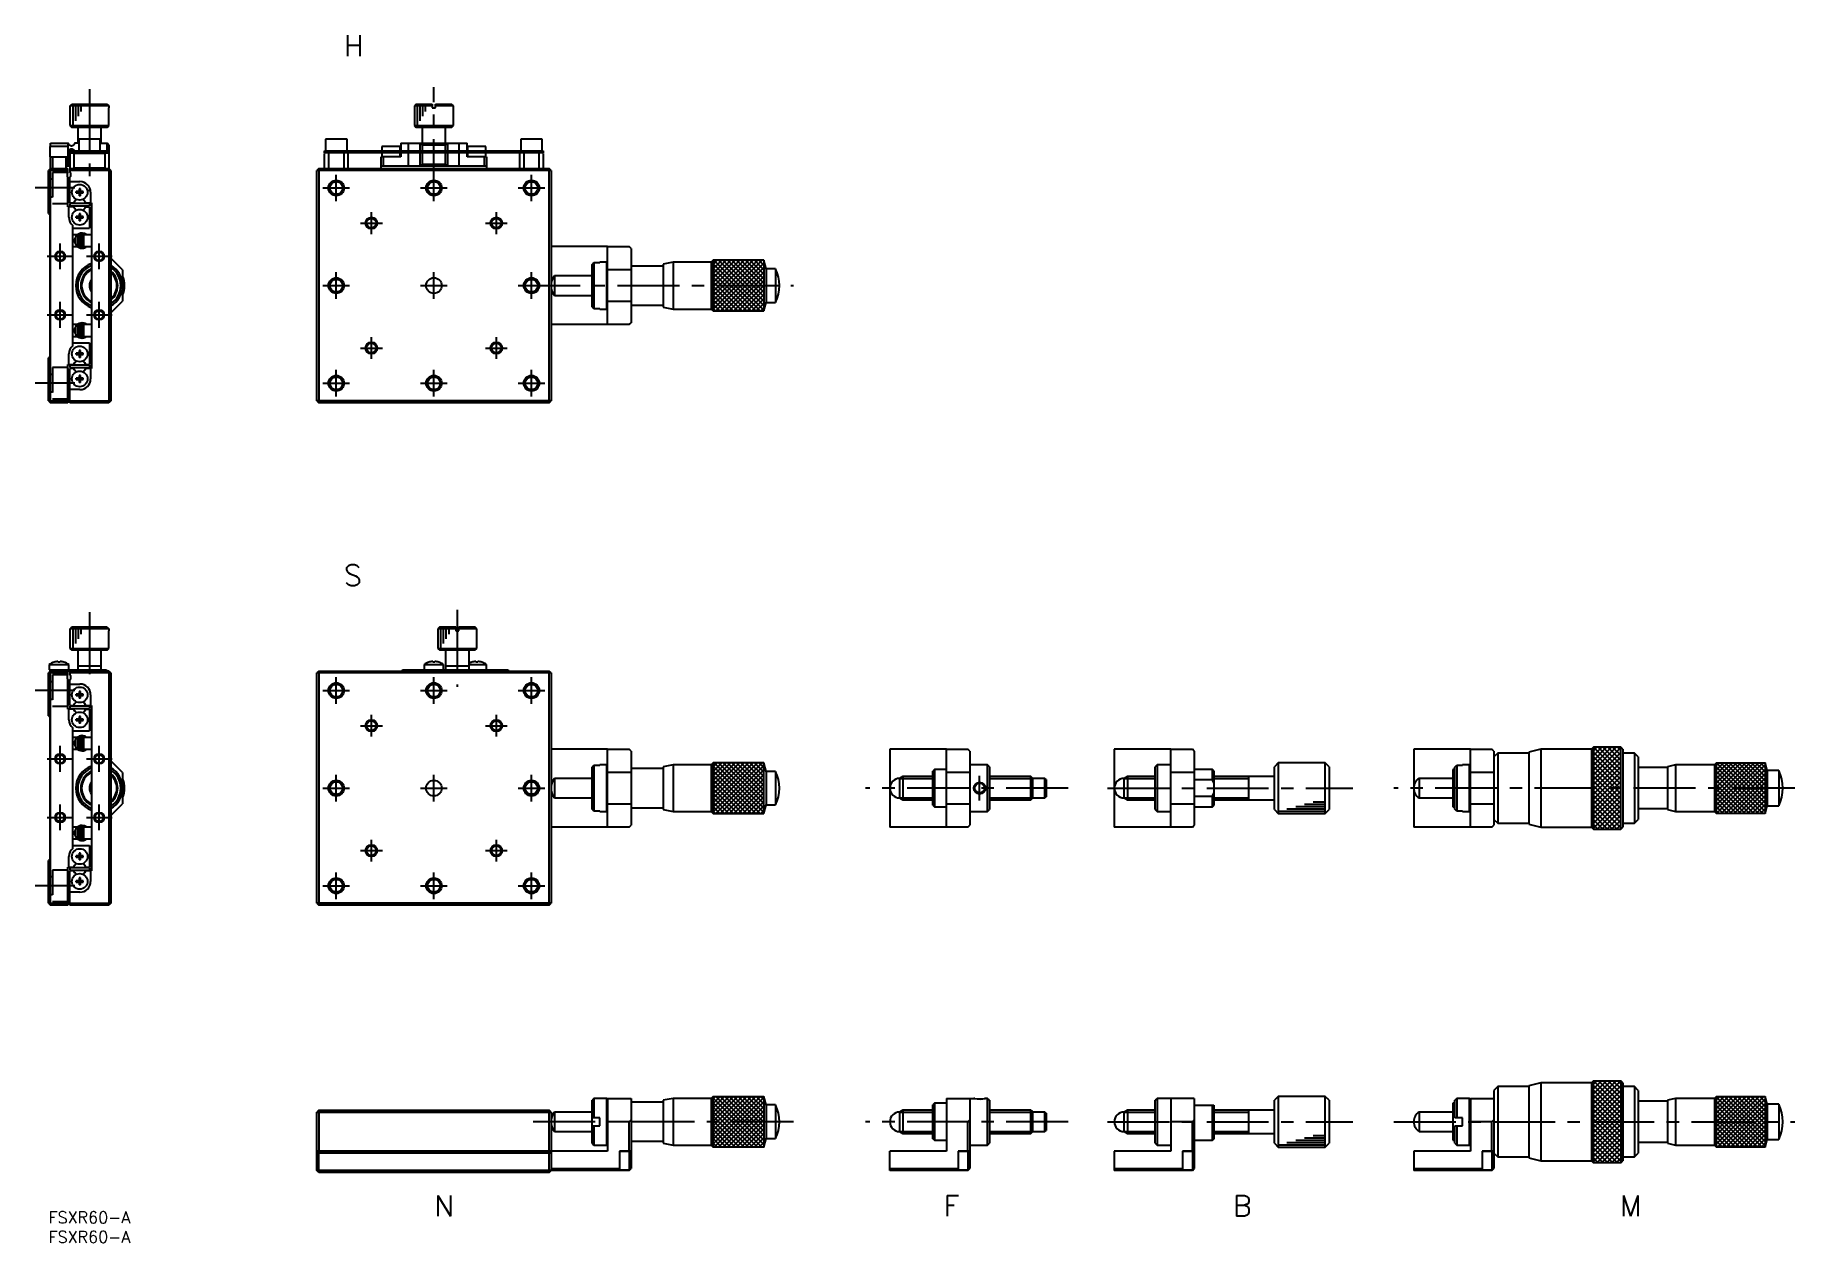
# Model space of a CAD drawing. Extents: x -3 to 447, y -8 to 301.
import ezdxf

# ---------------------------------------------------------------- set-up
doc = ezdxf.new("R2010")
doc.units = 0
doc.header["$LTSCALE"] = 0.5
doc.linetypes.add('CENTER', pattern=[50.8, 31.75, -6.35, 6.35, -6.35])
doc.linetypes.add('DASHED', pattern=[19.05, 12.7, -6.35])
for name, color, linetype in [('MSM_CENTER', 1, 'CENTER'), ('MSM_CONTINUOUS', 7, 'CONTINUOUS'), ('MSM_DASHED', 4, 'DASHED'), ('MSM_NARROW', 5, 'CONTINUOUS'), ('MSM_PART_NUMBER', 7, 'CONTINUOUS')]:
    doc.layers.add(name, color=color, linetype=linetype)
doc.styles.get("Standard").update_dxf_attribs({"font": 'txt.shx', "height": 3, "bigfont": 'bigfont.shx'})

msp = doc.modelspace()

# ---------------------------------------------------------------- texts
at = {"layer": 'MSM_PART_NUMBER'}
for s, p in [('H', (75.66, 295.97)), ('S', (75.66, 160.29)), ('N', (98.84, -1.19)), ('F', (229.22, -1.19)), ('B', (303.34, -1.19)), ('M', (402.46, -1.19))]:
    msp.add_text(s, height=5.33, dxfattribs=at).set_placement(p)

# ---------------------------------------------------------------- blocks, each defined once
blk = doc.blocks.new('*U4')
at = {"layer": 'MSM_PART_NUMBER'}
blk.add_text('FSXR60-A', height=3, dxfattribs=at).set_placement((0, -3))
blk = doc.blocks.new('*U5')
at = {"layer": 'MSM_PART_NUMBER'}
blk.add_text('FSXR60-A', height=3, dxfattribs=at).set_placement((0, -8))

# ---------------------------------------------------------------- linework, layer by layer
at = {"layer": 'MSM_CENTER'}
for p, q in [((10.5, 287.45), (10.5, 261.38)), ((98.71, 258.77), (98.71, 288)), ((6.73, 262.17), (-3.4, 262.17)), ((70.31, 262.17), (77.11, 262.17)), ((73.71, 258.77), (73.71, 265.57)), ((95.31, 262.17), (102.11, 262.17)), ((120.31, 262.17), (127.11, 262.17)), ((123.71, 258.77), (123.71, 265.57)), ((79.91, 253.17), (85.51, 253.17)), ((82.71, 250.37), (82.71, 255.97)), ((111.91, 253.17), (117.51, 253.17)), ((114.71, 250.37), (114.71, 255.97)), ((3, 241.37), (3, 247.97)), ((13, 241.37), (13, 247.97)), ((-0.3, 244.67), (6.3, 244.67)), ((9.7, 244.67), (16.3, 244.67)), ((73.71, 233.77), (73.71, 240.57)), ((98.71, 233.77), (98.71, 240.57)), ((123.71, 233.77), (123.71, 240.57)), ((70.31, 237.17), (77.11, 237.17)), ((95.31, 237.17), (102.11, 237.17)), ((120.31, 237.17), (190.85, 237.17)), ((3, 226.37), (3, 232.97)), ((13, 226.37), (13, 232.97)), ((-0.3, 229.67), (6.3, 229.67)), ((9.7, 229.67), (16.3, 229.67)), ((79.91, 221.17), (85.51, 221.17)), ((82.71, 218.37), (82.71, 223.97)), ((111.91, 221.17), (117.51, 221.17)), ((114.71, 218.37), (114.71, 223.97)), ((6.73, 212.17), (-3.4, 212.17)), ((70.31, 212.17), (77.11, 212.17)), ((73.71, 208.77), (73.71, 215.57)), ((95.31, 212.17), (102.11, 212.17)), ((98.71, 208.77), (98.71, 215.57)), ((120.31, 212.17), (127.11, 212.17)), ((123.71, 208.77), (123.71, 215.57)), ((10.5, 153.54), (10.5, 134.47)), ((104.71, 154.09), (104.71, 134.42)), ((73.71, 130.05), (73.71, 136.85)), ((98.71, 130.05), (98.71, 136.85)), ((123.71, 130.05), (123.71, 136.85)), ((6.73, 133.45), (-3.4, 133.45)), ((70.31, 133.45), (77.11, 133.45)), ((95.31, 133.45), (102.11, 133.45)), ((120.31, 133.45), (127.11, 133.45)), ((82.71, 121.65), (82.71, 127.25)), ((114.71, 121.65), (114.71, 127.25)), ((79.91, 124.45), (85.51, 124.45)), ((111.91, 124.45), (117.51, 124.45)), ((3, 112.65), (3, 119.25)), ((13, 112.65), (13, 119.25)), ((-0.3, 115.95), (6.3, 115.95)), ((9.7, 115.95), (16.3, 115.95)), ((70.31, 108.45), (77.11, 108.45)), ((73.71, 105.05), (73.71, 111.85)), ((95.31, 108.45), (102.11, 108.45)), ((98.71, 105.05), (98.71, 111.85)), ((120.31, 108.45), (127.11, 108.45)), ((123.71, 105.05), (123.71, 111.85)), ((261.19, 108.45), (209.25, 108.45)), ((238.49, 105.32), (238.49, 111.59)), ((271.24, 108.45), (334.07, 108.45)), ((447.27, 108.45), (344.6, 108.45)), ((3, 97.65), (3, 104.25)), ((13, 97.65), (13, 104.25)), ((-0.3, 100.95), (6.3, 100.95)), ((9.7, 100.95), (16.3, 100.95)), ((82.71, 89.65), (82.71, 95.25)), ((114.71, 89.65), (114.71, 95.25)), ((79.91, 92.45), (85.51, 92.45)), ((111.91, 92.45), (117.51, 92.45)), ((73.71, 80.05), (73.71, 86.85)), ((98.71, 80.05), (98.71, 86.85)), ((123.71, 80.05), (123.71, 86.85)), ((6.73, 83.45), (-3.4, 83.45)), ((70.31, 83.45), (77.11, 83.45)), ((95.31, 83.45), (102.11, 83.45)), ((120.31, 83.45), (127.11, 83.45)), ((190.85, 23), (122.58, 23)), ((261.19, 23), (209.25, 23)), ((271.24, 23), (334.07, 23)), ((344.6, 23), (447.27, 23))]:
    msp.add_line(p, q, dxfattribs=at)
at = {"layer": 'MSM_CONTINUOUS'}
for p, q in [((5.5, 282.67), (5.52, 282.67)), ((5.5, 282.67), (5.5, 278.17)), ((5.52, 283.17), (6.02, 283.67)), ((15.48, 283.17), (5.52, 283.17)), ((5.52, 282.67), (5.52, 283.17)), ((6.02, 283.67), (14.98, 283.67)), ((14.98, 283.67), (15.48, 283.17)), ((15.48, 283.17), (15.48, 282.67)), ((15.48, 282.67), (15.5, 282.67)), ((15.5, 278.17), (15.5, 282.67)), ((94.21, 283.67), (93.71, 283.17)), ((98.31, 283.17), (93.71, 283.17)), ((93.71, 283.17), (93.71, 278.17)), ((94.21, 283.67), (98.31, 283.67)), ((98.31, 283.67), (98.31, 282.67)), ((98.31, 282.67), (99.11, 282.67)), ((99.11, 283.67), (103.21, 283.67)), ((99.11, 282.67), (99.11, 283.67)), ((103.71, 283.17), (99.11, 283.17)), ((103.71, 283.17), (103.21, 283.67)), ((103.71, 278.17), (103.71, 283.17)), ((5.5, 278.17), (15.5, 278.17)), ((5.5, 278.17), (6, 277.67)), ((15, 277.67), (6, 277.67)), ((7.5, 277.67), (7.5, 273.67)), ((13.5, 273.67), (13.5, 277.67)), ((15, 277.67), (15.5, 278.17)), ((93.71, 278.17), (103.71, 278.17)), ((93.71, 278.17), (94.21, 277.67)), ((103.21, 277.67), (94.21, 277.67)), ((95.71, 277.67), (95.71, 273.67)), ((101.71, 273.67), (101.71, 277.67)), ((103.21, 277.67), (103.71, 278.17)), ((0.35, 272.77), (0.35, 270.17)), ((5.05, 272.77), (0.35, 272.77)), ((0.5, 273.67), (5.15, 273.67)), ((0.5, 272.77), (0.5, 273.67)), ((5, 273.67), (5, 272.77)), ((5.05, 270.17), (5.05, 272.77)), ((5.15, 273.65), (5.15, 273.67)), ((5.15, 273.64), (5.15, 273.65)), ((5.15, 273.63), (5.15, 273.64)), ((5.15, 273.62), (5.15, 273.63)), ((5.15, 273.61), (5.15, 273.62)), ((5.15, 273.59), (5.15, 273.61)), ((5.16, 273.57), (5.15, 273.59)), ((5.15, 271.54), (5.16, 271.56)), ((5.15, 271.53), (5.15, 271.54)), ((5.15, 271.52), (5.15, 271.53)), ((5.15, 271.51), (5.15, 271.52)), ((5.15, 271.5), (5.15, 271.51)), ((5.15, 271.49), (5.15, 271.5)), ((5.15, 271.48), (5.15, 271.49)), ((5.15, 271.47), (5.15, 271.48)), ((5.15, 271.46), (5.15, 271.47)), ((5.15, 271.45), (5.15, 271.46)), ((5.15, 271.44), (5.15, 271.45)), ((5.15, 271.43), (5.15, 271.44)), ((5.15, 271.42), (5.15, 271.43)), ((5.15, 271.4), (5.15, 271.42)), ((5.15, 271.39), (5.15, 271.4)), ((5.16, 271.38), (5.15, 271.39)), ((5.16, 273.56), (5.16, 273.57)), ((5.16, 273.55), (5.16, 273.56)), ((5.16, 273.53), (5.16, 273.55)), ((5.16, 273.52), (5.16, 273.53)), ((5.17, 273.49), (5.16, 273.52)), ((5.16, 271.61), (5.17, 271.63)), ((5.16, 271.59), (5.16, 271.61)), ((5.16, 271.58), (5.16, 271.59)), ((5.16, 271.57), (5.16, 271.58)), ((5.16, 271.56), (5.16, 271.57)), ((5.16, 271.36), (5.16, 271.38)), ((5.16, 271.34), (5.16, 271.36)), ((5.16, 271.33), (5.16, 271.34)), ((5.17, 271.31), (5.16, 271.33)), ((5.18, 273.46), (5.17, 273.49)), ((5.17, 271.64), (5.18, 271.67)), ((5.17, 271.63), (5.17, 271.64)), ((5.17, 271.3), (5.17, 271.31)), ((5.17, 271.28), (5.17, 271.3)), ((5.18, 271.26), (5.17, 271.28)), ((5.19, 273.44), (5.18, 273.46)), ((5.18, 271.67), (5.19, 271.7)), ((5.19, 271.23), (5.18, 271.26)), ((5.19, 273.41), (5.19, 273.44)), ((5.2, 273.39), (5.19, 273.41)), ((5.19, 271.72), (5.2, 271.75)), ((5.19, 271.7), (5.19, 271.72)), ((5.2, 271.2), (5.19, 271.23)), ((5.21, 273.37), (5.2, 273.39)), ((5.2, 271.75), (5.21, 271.77)), ((5.21, 271.18), (5.2, 271.2)), ((5.23, 273.33), (5.21, 273.37)), ((5.21, 271.77), (5.22, 271.79)), ((5.22, 271.15), (5.21, 271.18)), ((5.22, 271.79), (5.25, 271.84)), ((5.24, 271.11), (5.22, 271.15)), ((5.25, 273.29), (5.23, 273.33)), ((5.27, 271.07), (5.24, 271.11)), ((5.28, 273.25), (5.25, 273.29)), ((5.25, 271.84), (5.28, 271.89)), ((5.29, 271.03), (5.27, 271.07)), ((5.31, 273.21), (5.28, 273.25)), ((5.28, 271.89), (5.31, 271.93)), ((5.32, 270.99), (5.29, 271.03)), ((5.34, 273.17), (5.31, 273.21)), ((5.31, 271.93), (5.35, 271.97)), ((5.36, 270.94), (5.32, 270.99)), ((5.38, 273.13), (5.34, 273.17)), ((5.35, 271.97), (5.38, 272.01)), ((5.41, 270.9), (5.36, 270.94)), ((5.41, 273.1), (5.38, 273.13)), ((5.38, 272.01), (5.42, 272.04)), ((5.45, 273.06), (5.41, 273.1)), ((5.45, 270.87), (5.41, 270.9)), ((5.42, 272.04), (5.47, 272.08)), ((5.49, 273.04), (5.45, 273.06)), ((5.5, 270.83), (5.45, 270.87)), ((5.47, 272.08), (5.52, 272.11)), ((5.54, 273.01), (5.49, 273.04)), ((5.5, 271.67), (5.5, 266.23)), ((5.5, 271.67), (15.5, 271.67)), ((5.5, 271.17), (15.5, 271.17)), ((5.52, 272.11), (5.57, 272.14)), ((5.58, 272.99), (5.54, 273.01)), ((5.57, 272.14), (5.61, 272.16)), ((5.63, 272.97), (5.58, 272.99)), ((5.61, 272.16), (5.65, 272.18)), ((5.68, 272.95), (5.63, 272.97)), ((5.65, 272.18), (5.7, 272.19)), ((5.74, 272.93), (5.68, 272.95)), ((5.7, 272.19), (5.75, 272.2)), ((5.78, 272.93), (5.74, 272.93)), ((5.75, 272.2), (5.79, 272.21)), ((5.82, 272.92), (5.78, 272.93)), ((5.79, 272.21), (5.84, 272.21)), ((5.86, 272.92), (5.82, 272.92)), ((5.84, 272.21), (5.89, 272.22)), ((5.91, 272.92), (5.86, 272.92)), ((5.89, 272.22), (5.94, 272.22)), ((5.95, 272.92), (5.91, 272.92)), ((5.94, 272.22), (5.99, 272.21)), ((6, 272.92), (5.95, 272.92)), ((5.99, 272.21), (6.04, 272.2)), ((6.05, 272.93), (6, 272.92)), ((6.04, 272.2), (6.08, 272.2)), ((6.08, 272.94), (6.05, 272.93)), ((6.11, 272.95), (6.08, 272.94)), ((6.08, 272.2), (6.12, 272.18)), ((6.15, 272.96), (6.11, 272.95)), ((6.12, 272.18), (6.16, 272.17)), ((6.18, 272.97), (6.15, 272.96)), ((6.16, 272.17), (6.19, 272.16)), ((6.22, 272.99), (6.18, 272.97)), ((6.19, 272.16), (6.22, 272.15)), ((6.25, 273), (6.22, 272.99)), ((6.22, 272.15), (6.25, 272.13)), ((6.28, 273.02), (6.25, 273)), ((6.25, 272.13), (6.28, 272.11)), ((6.31, 273.04), (6.28, 273.02)), ((6.28, 272.11), (6.31, 272.1)), ((6.5, 270.97), (6.3, 271.17)), ((6.34, 273.06), (6.31, 273.04)), ((6.31, 272.1), (6.33, 272.08)), ((6.33, 272.08), (6.35, 272.06)), ((6.37, 273.08), (6.34, 273.06)), ((6.35, 272.06), (6.38, 272.05)), ((6.4, 273.11), (6.37, 273.08)), ((6.38, 272.05), (6.4, 272.03)), ((6.42, 273.13), (6.4, 273.11)), ((6.4, 272.03), (6.42, 272.01)), ((6.45, 273.16), (6.42, 273.13)), ((6.42, 272.01), (6.44, 271.98)), ((6.44, 271.98), (6.46, 271.96)), ((6.47, 273.18), (6.45, 273.16)), ((6.46, 271.96), (6.48, 271.94)), ((6.5, 273.21), (6.47, 273.18)), ((6.48, 271.94), (6.5, 271.91)), ((6.52, 273.24), (6.5, 273.21)), ((6.5, 271.91), (6.52, 271.89)), ((14.5, 270.97), (6.5, 270.97)), ((6.5, 270.97), (6.5, 267.37)), ((6.53, 273.26), (6.52, 273.24)), ((6.52, 271.89), (6.54, 271.86)), ((6.55, 273.29), (6.53, 273.26)), ((6.54, 271.86), (6.56, 271.83)), ((6.56, 273.31), (6.55, 273.29)), ((6.57, 273.34), (6.56, 273.31)), ((6.56, 271.83), (6.57, 271.8)), ((6.59, 273.36), (6.57, 273.34)), ((6.57, 271.8), (6.59, 271.77)), ((6.6, 273.39), (6.59, 273.36)), ((6.59, 271.77), (6.6, 271.74)), ((6.61, 273.41), (6.6, 273.39)), ((6.6, 271.74), (6.61, 271.72)), ((6.62, 273.44), (6.61, 273.41)), ((6.61, 271.72), (6.62, 271.69)), ((6.63, 273.5), (6.62, 273.47)), ((6.62, 273.47), (6.62, 273.44)), ((6.62, 271.69), (6.62, 271.67)), ((6.64, 273.53), (6.63, 273.5)), ((6.65, 273.58), (6.64, 273.55)), ((6.64, 273.55), (6.64, 273.53)), ((7.75, 273.67), (6.65, 273.67)), ((6.65, 273.67), (6.65, 273.64)), ((6.65, 273.64), (6.65, 273.61)), ((6.65, 273.61), (6.65, 273.58)), ((7.5, 271.67), (7.5, 271.17)), ((13.25, 274.67), (7.75, 274.67)), ((7.75, 274.67), (7.75, 271.67)), ((13.25, 271.67), (13.25, 274.67)), ((13.25, 273.67), (15, 273.67)), ((13.5, 271.17), (13.5, 271.67)), ((14.7, 271.17), (14.5, 270.97)), ((14.5, 267.37), (14.5, 270.97)), ((15.5, 273.17), (15, 273.67)), ((15, 271.67), (15, 273.67)), ((15.5, 273.17), (15.5, 207.17)), ((70.71, 271.67), (126.71, 271.67)), ((70.71, 271.17), (70.71, 271.67)), ((126.71, 271.17), (70.71, 271.17)), ((70.91, 271.17), (70.71, 270.97)), ((70.71, 267.37), (70.71, 270.97)), ((76.46, 274.67), (70.96, 274.67)), ((70.96, 274.67), (70.96, 271.67)), ((71.71, 271.17), (71.71, 267.17)), ((72.71, 271.67), (72.71, 271.17)), ((75.71, 267.17), (75.71, 271.17)), ((76.46, 271.67), (76.46, 274.67)), ((76.71, 270.97), (76.51, 271.17)), ((76.71, 270.97), (76.71, 267.37)), ((90.06, 272.77), (85.36, 272.77)), ((85.36, 272.77), (85.36, 271.67)), ((85.36, 271.17), (85.36, 270.17)), ((90.06, 271.67), (90.06, 272.77)), ((90.06, 270.17), (90.06, 271.17)), ((90.21, 273.67), (107.21, 273.67)), ((90.21, 273.67), (90.21, 271.67)), ((90.21, 271.17), (90.21, 270.17)), ((92.21, 271.67), (92.21, 273.67)), ((92.21, 267.77), (92.21, 271.17)), ((95.71, 273.17), (95.21, 273.67)), ((95.21, 271.67), (95.21, 273.67)), ((95.21, 267.77), (95.21, 271.17)), ((101.71, 273.17), (95.71, 273.17)), ((95.71, 273.17), (95.71, 271.67)), ((95.71, 271.17), (95.71, 268.27)), ((102.21, 273.67), (101.71, 273.17)), ((101.71, 271.67), (101.71, 273.17)), ((101.71, 268.27), (101.71, 271.17)), ((102.21, 273.67), (102.21, 271.67)), ((102.21, 271.17), (102.21, 267.77)), ((105.21, 271.67), (105.21, 273.67)), ((105.21, 267.77), (105.21, 271.17)), ((107.21, 271.67), (107.21, 273.67)), ((107.21, 270.17), (107.21, 271.17)), ((107.36, 272.77), (107.36, 271.67)), ((112.06, 272.77), (107.36, 272.77)), ((107.36, 271.17), (107.36, 270.17)), ((112.06, 271.67), (112.06, 272.77)), ((112.06, 270.17), (112.06, 271.17)), ((120.91, 271.17), (120.71, 270.97)), ((120.71, 267.37), (120.71, 270.97)), ((126.46, 274.67), (120.96, 274.67)), ((120.96, 274.67), (120.96, 271.67)), ((121.71, 271.17), (121.71, 267.17)), ((124.71, 271.17), (124.71, 271.67)), ((125.71, 267.17), (125.71, 271.17)), ((126.46, 271.67), (126.46, 274.67)), ((126.71, 270.97), (126.51, 271.17)), ((126.71, 271.67), (126.71, 271.17)), ((126.71, 270.97), (126.71, 267.37)), ((0.5, 267.17), (0, 266.67)), ((0, 255.67), (0, 266.67)), ((5, 266.67), (0, 266.67)), ((0.35, 270.17), (5.05, 270.17)), ((0.5, 207.17), (0.5, 270.17)), ((0.5, 267.17), (5, 267.17)), ((1, 270.17), (1, 267.17)), ((4.5, 267.17), (4.5, 270.17)), ((5.5, 267.77), (4.5, 267.77)), ((5, 270.17), (5, 267.77)), ((5, 266.23), (5, 267.17)), ((5.5, 267.17), (15.5, 267.17)), ((16, 266.67), (5.5, 266.67)), ((6.3, 267.17), (6.5, 267.37)), ((6.5, 267.37), (14.5, 267.37)), ((14.5, 267.37), (14.7, 267.17)), ((16, 266.67), (15.5, 267.17)), ((16, 266.67), (16, 207.67)), ((69.21, 267.17), (68.71, 266.67)), ((68.71, 207.67), (68.71, 266.67)), ((128.71, 266.67), (68.71, 266.67)), ((69.21, 267.17), (69.21, 207.17)), ((69.21, 267.17), (128.21, 267.17)), ((70.71, 267.37), (70.91, 267.17)), ((76.51, 267.17), (76.71, 267.37)), ((85.21, 267.17), (85.21, 270.17)), ((90.21, 270.17), (85.21, 270.17)), ((112.21, 267.77), (85.21, 267.77)), ((85.71, 270.17), (85.71, 267.77)), ((95.21, 267.77), (95.71, 268.27)), ((95.71, 268.27), (101.71, 268.27)), ((101.71, 268.27), (102.21, 267.77)), ((112.21, 270.17), (107.21, 270.17)), ((111.71, 267.77), (111.71, 270.17)), ((112.21, 270.17), (112.21, 267.17)), ((120.71, 267.37), (120.91, 267.17)), ((126.51, 267.17), (126.71, 267.37)), ((128.21, 207.17), (128.21, 267.17)), ((128.71, 266.67), (128.21, 267.17)), ((128.71, 266.67), (128.71, 207.67)), ((5, 257.37), (5, 264.91)), ((5.5, 258.37), (5.5, 264.91)), ((5.5, 263.82), (8.05, 263.82)), ((7.82, 261.95), (7.82, 261.25)), ((8.18, 261.95), (7.82, 261.95)), ((8.18, 261.25), (8.18, 261.95)), ((6.45, 257.37), (5, 257.37)), ((5.25, 254.67), (5.25, 257.37)), ((5.5, 258.37), (6.45, 258.37)), ((10.5, 258.17), (5.5, 258.17)), ((5.5, 258.17), (5.5, 257.57)), ((5.5, 257.57), (10.5, 257.57)), ((6.45, 258.37), (6.6, 258.63)), ((6.6, 257.11), (6.45, 257.37)), ((7.82, 261.25), (7.11, 261.25)), ((7.11, 260.89), (7.11, 261.25)), ((7.11, 260.89), (7.82, 260.89)), ((7.83, 261.24), (7.82, 261.25)), ((7.83, 260.9), (7.82, 260.89)), ((7.82, 260.89), (7.82, 260.18)), ((8.18, 260.18), (7.82, 260.18)), ((7.83, 261.24), (7.83, 260.9)), ((8.17, 261.24), (7.83, 261.24)), ((7.83, 260.9), (8.17, 260.9)), ((8.17, 261.24), (8.18, 261.25)), ((8.17, 260.9), (8.17, 261.24)), ((8.17, 260.9), (8.18, 260.89)), ((8.89, 261.25), (8.18, 261.25)), ((8.18, 260.18), (8.18, 260.89)), ((8.18, 260.89), (8.89, 260.89)), ((8.89, 260.89), (8.89, 261.25)), ((9.4, 258.63), (9.55, 258.37)), ((9.55, 257.37), (9.4, 257.11)), ((9.55, 258.37), (11, 258.37)), ((9.55, 257.37), (10.5, 257.37)), ((10.5, 258.17), (10.5, 257.57)), ((10.5, 257.37), (10.5, 251.87)), ((10.8, 261.07), (10.8, 258.37)), ((11, 258.37), (11, 215.97)), ((0, 255.67), (0.35, 255.32)), ((0.35, 255.32), (0.35, 219.02)), ((6.2, 221.75), (6.2, 252.59)), ((7.82, 254.85), (7.11, 254.85)), ((7.11, 254.49), (7.11, 254.85)), ((7.11, 254.49), (7.82, 254.49)), ((7.82, 255.55), (7.82, 254.85)), ((8.18, 255.55), (7.82, 255.55)), ((7.83, 254.84), (7.82, 254.85)), ((7.83, 254.5), (7.82, 254.49)), ((7.82, 254.49), (7.82, 253.78)), ((8.18, 253.78), (7.82, 253.78)), ((7.83, 254.84), (7.83, 254.5)), ((8.17, 254.84), (7.83, 254.84)), ((7.83, 254.5), (8.17, 254.5)), ((8.17, 254.84), (8.18, 254.85)), ((8.17, 254.5), (8.17, 254.84)), ((8.17, 254.5), (8.18, 254.49)), ((8.18, 254.85), (8.18, 255.55)), ((8.89, 254.85), (8.18, 254.85)), ((8.18, 253.78), (8.18, 254.49)), ((8.18, 254.49), (8.89, 254.49)), ((8.89, 254.49), (8.89, 254.85)), ((6.2, 251.87), (10.5, 251.87)), ((7.36, 250.17), (6.2, 250.17)), ((7, 249.59), (7.5, 250.12)), ((7, 247.75), (7, 249.59)), ((7.36, 250.17), (7.36, 250.17)), ((7.36, 250.17), (7.36, 250.17)), ((7.5, 250.17), (7.5, 247.17)), ((8, 250.17), (7.5, 250.17)), ((8, 250.1), (8.4, 250.21)), ((8, 247.17), (8, 250.17)), ((8.4, 249.67), (8, 249.67)), ((8.19, 250.17), (8.19, 250.17)), ((8.19, 250.17), (8.19, 250.17)), ((8.2, 250.17), (8.19, 250.17)), ((8.2, 249.67), (8.2, 250.17)), ((8.4, 250.42), (8.4, 246.92)), ((9.09, 250.51), (8.63, 250.61)), ((8.8, 250.44), (8.79, 250.44)), ((8.79, 246.92), (8.79, 250.42)), ((8.79, 249.82), (8.81, 249.9)), ((9, 249.67), (8.79, 249.67)), ((8.83, 250.46), (8.8, 250.44)), ((8.81, 249.9), (9, 250.1)), ((8.86, 250.47), (8.83, 250.46)), ((8.9, 250.48), (8.86, 250.47)), ((8.93, 250.49), (8.9, 250.48)), ((8.96, 250.5), (8.93, 250.49)), ((9, 250.5), (8.96, 250.5)), ((9.03, 250.51), (9, 250.5)), ((9, 250.17), (9, 247.17)), ((11, 250.17), (9, 250.17)), ((9.07, 250.51), (9.03, 250.51)), ((9.1, 250.51), (9.07, 250.51)), ((9.13, 250.51), (9.1, 250.51)), ((9.17, 250.51), (9.13, 250.51)), ((9.2, 250.5), (9.17, 250.51)), ((9.24, 250.5), (9.2, 250.5)), ((9.27, 250.49), (9.24, 250.5)), ((9.3, 250.48), (9.27, 250.49)), ((9.37, 250.45), (9.28, 250.17)), ((9.33, 250.47), (9.3, 250.48)), ((9.37, 250.45), (9.33, 250.47)), ((9.84, 250.17), (9.37, 250.45)), ((6.2, 247.17), (7.36, 247.17)), ((7.5, 247.22), (7, 247.75)), ((7.5, 247.17), (8, 247.17)), ((8, 247.67), (8.4, 247.67)), ((8.4, 247.12), (8, 247.23)), ((8.19, 247.17), (8.2, 247.17)), ((8.19, 247.17), (8.19, 247.17)), ((8.19, 247.17), (8.19, 247.17)), ((8.19, 247.17), (8.19, 247.17)), ((8.19, 247.17), (8.19, 247.17)), ((8.2, 247.17), (8.2, 247.67)), ((8.79, 247.67), (9, 247.67)), ((9, 247.23), (8.8, 247.48)), ((9, 247.16), (8.79, 247.12)), ((9.01, 247.17), (9, 247.16)), ((9, 247.17), (11, 247.17)), ((19, 241.17), (16, 244.17)), ((143.21, 247.17), (128.71, 247.17)), ((143.21, 227.17), (143.21, 247.17)), ((143.21, 247.17), (148.71, 247.17)), ((149.21, 246.67), (148.71, 247.17)), ((149.21, 246.67), (149.21, 227.67)), ((170.21, 243.67), (169.71, 243.17)), ((183.21, 243.67), (170.21, 243.67)), ((170.21, 243.67), (170.21, 230.67)), ((183.8, 241.47), (183.21, 243.67)), ((183.21, 243.67), (183.21, 230.67)), ((19, 241.17), (19, 233.17)), ((139.21, 239.67), (129.59, 239.67)), ((129.59, 239.67), (129.59, 234.67)), ((139.21, 242.57), (139.71, 243.08)), ((139.21, 231.76), (139.21, 242.57)), ((139.71, 243.08), (139.71, 231.25)), ((139.71, 243.08), (141.21, 243.08)), ((143.01, 243.17), (141.21, 243.17)), ((141.21, 243.08), (141.21, 243.17)), ((143.01, 231.17), (143.01, 243.17)), ((143.21, 242.97), (143.01, 243.17)), ((149.21, 241.17), (143.21, 241.17)), ((157.46, 242.17), (149.21, 242.17)), ((159.96, 243.17), (157.46, 242.67)), ((157.46, 242.67), (157.46, 231.67)), ((169.71, 243.17), (159.96, 243.17)), ((159.96, 243.17), (159.96, 231.17)), ((169.71, 243.17), (169.71, 231.17)), ((183.8, 241.47), (183.8, 232.87)), ((186.21, 241.47), (183.8, 241.47)), ((186.21, 241.47), (186.21, 232.87)), ((129.59, 234.67), (139.21, 234.67)), ((16, 230.17), (19, 233.17)), ((139.71, 231.25), (139.21, 231.76)), ((141.21, 231.25), (139.71, 231.25)), ((141.21, 231.17), (141.21, 231.25)), ((141.21, 231.17), (143.01, 231.17)), ((143.01, 231.17), (143.21, 231.37)), ((143.21, 233.17), (149.21, 233.17)), ((149.21, 232.17), (157.46, 232.17)), ((157.46, 231.67), (159.96, 231.17)), ((159.96, 231.17), (169.71, 231.17)), ((169.71, 231.17), (170.21, 230.67)), ((170.21, 230.67), (183.21, 230.67)), ((183.21, 230.67), (183.8, 232.87)), ((183.8, 232.87), (186.21, 232.87)), ((7.36, 227.17), (6.2, 227.17)), ((7, 226.59), (7.5, 227.12)), ((7, 224.75), (7, 226.59)), ((7.36, 227.17), (7.36, 227.17)), ((7.36, 227.17), (7.36, 227.17)), ((7.5, 227.17), (7.5, 224.17)), ((8, 227.17), (7.5, 227.17)), ((8, 227.1), (8.4, 227.21)), ((8, 224.17), (8, 227.17)), ((8.4, 226.67), (8, 226.67)), ((8.19, 227.17), (8.19, 227.17)), ((8.19, 227.17), (8.19, 227.17)), ((8.2, 227.17), (8.19, 227.17)), ((8.2, 226.67), (8.2, 227.17)), ((8.4, 227.42), (8.4, 223.92)), ((9.09, 227.51), (8.63, 227.61)), ((8.8, 227.44), (8.79, 227.44)), ((8.79, 223.92), (8.79, 227.42)), ((8.79, 226.82), (8.81, 226.9)), ((9, 226.67), (8.79, 226.67)), ((8.83, 227.46), (8.8, 227.44)), ((8.81, 226.9), (9, 227.1)), ((8.86, 227.47), (8.83, 227.46)), ((8.9, 227.48), (8.86, 227.47)), ((8.93, 227.49), (8.9, 227.48)), ((8.96, 227.5), (8.93, 227.49)), ((9, 227.5), (8.96, 227.5)), ((9.03, 227.51), (9, 227.5)), ((9, 227.17), (9, 224.17)), ((11, 227.17), (9, 227.17)), ((9.07, 227.51), (9.03, 227.51)), ((9.1, 227.51), (9.07, 227.51)), ((9.13, 227.51), (9.1, 227.51)), ((9.17, 227.51), (9.13, 227.51)), ((9.2, 227.5), (9.17, 227.51)), ((9.24, 227.5), (9.2, 227.5)), ((9.27, 227.49), (9.24, 227.5)), ((9.3, 227.48), (9.27, 227.49)), ((9.37, 227.45), (9.28, 227.17)), ((9.33, 227.47), (9.3, 227.48)), ((9.37, 227.45), (9.33, 227.47)), ((9.84, 227.17), (9.37, 227.45)), ((148.71, 227.17), (128.71, 227.17)), ((148.71, 227.17), (149.21, 227.67)), ((6.2, 224.17), (7.36, 224.17)), ((6.2, 222.47), (10.5, 222.47)), ((7.5, 224.22), (7, 224.75)), ((7.5, 224.17), (8, 224.17)), ((8, 224.67), (8.4, 224.67)), ((8.4, 224.12), (8, 224.23)), ((8.19, 224.17), (8.2, 224.17)), ((8.19, 224.17), (8.19, 224.17)), ((8.19, 224.17), (8.19, 224.17)), ((8.19, 224.17), (8.19, 224.17)), ((8.19, 224.17), (8.19, 224.17)), ((8.2, 224.17), (8.2, 224.67)), ((8.79, 224.67), (9, 224.67)), ((9, 224.23), (8.8, 224.48)), ((9, 224.16), (8.79, 224.12)), ((9.01, 224.17), (9, 224.16)), ((9, 224.17), (11, 224.17)), ((10.5, 222.47), (10.5, 216.97)), ((0.35, 219.02), (0, 218.67)), ((0, 207.67), (0, 218.67)), ((5, 207.17), (5, 216.97)), ((5, 216.97), (6.45, 216.97)), ((5.25, 216.97), (5.25, 219.67)), ((10.5, 216.77), (5.5, 216.77)), ((5.5, 216.77), (5.5, 216.17)), ((6.6, 217.23), (6.45, 216.97)), ((7.82, 219.85), (7.11, 219.85)), ((7.11, 219.49), (7.11, 219.85)), ((7.11, 219.49), (7.82, 219.49)), ((7.82, 220.55), (7.82, 219.85)), ((8.18, 220.55), (7.82, 220.55)), ((7.83, 219.84), (7.82, 219.85)), ((7.83, 219.5), (7.82, 219.49)), ((7.82, 219.49), (7.82, 218.78)), ((8.18, 218.78), (7.82, 218.78)), ((7.83, 219.84), (7.83, 219.5)), ((8.17, 219.84), (7.83, 219.84)), ((7.83, 219.5), (8.17, 219.5)), ((8.17, 219.84), (8.18, 219.85)), ((8.17, 219.5), (8.17, 219.84)), ((8.17, 219.5), (8.18, 219.49)), ((8.18, 219.85), (8.18, 220.55)), ((8.89, 219.85), (8.18, 219.85)), ((8.18, 218.78), (8.18, 219.49)), ((8.18, 219.49), (8.89, 219.49)), ((8.89, 219.49), (8.89, 219.85)), ((9.55, 216.97), (9.4, 217.23)), ((9.55, 216.97), (10.5, 216.97)), ((10.5, 216.77), (10.5, 216.17)), ((5.5, 216.17), (10.5, 216.17)), ((5.5, 207.17), (5.5, 215.97)), ((6.45, 215.97), (5.5, 215.97)), ((6.45, 215.97), (6.6, 215.71)), ((7.82, 213.45), (7.11, 213.45)), ((7.11, 213.09), (7.11, 213.45)), ((7.11, 213.09), (7.82, 213.09)), ((7.82, 214.15), (7.82, 213.45)), ((8.18, 214.15), (7.82, 214.15)), ((7.83, 213.44), (7.82, 213.45)), ((7.83, 213.1), (7.82, 213.09)), ((7.82, 213.09), (7.82, 212.38)), ((8.18, 212.38), (7.82, 212.38)), ((7.83, 213.44), (7.83, 213.1)), ((8.17, 213.44), (7.83, 213.44)), ((7.83, 213.1), (8.17, 213.1)), ((8.17, 213.44), (8.18, 213.45)), ((8.17, 213.1), (8.17, 213.44)), ((8.17, 213.1), (8.18, 213.09)), ((8.18, 213.45), (8.18, 214.15)), ((8.89, 213.45), (8.18, 213.45)), ((8.18, 212.38), (8.18, 213.09)), ((8.18, 213.09), (8.89, 213.09)), ((8.89, 213.09), (8.89, 213.45)), ((9.4, 215.71), (9.55, 215.97)), ((11, 215.97), (9.55, 215.97)), ((10.8, 215.97), (10.8, 213.27)), ((0, 207.67), (0.5, 207.17)), ((0, 207.67), (5, 207.67)), ((8.05, 210.52), (5.5, 210.52)), ((5.5, 207.67), (16, 207.67)), ((16, 207.67), (15.5, 207.17)), ((128.71, 207.67), (68.71, 207.67)), ((68.71, 207.67), (69.21, 207.17)), ((128.21, 207.17), (128.71, 207.67)), ((5, 207.17), (0.5, 207.17)), ((15.5, 207.17), (5.5, 207.17)), ((128.21, 207.17), (69.21, 207.17)), ((5.5, 148.75), (5.52, 148.75)), ((5.5, 148.75), (5.5, 144.25)), ((5.52, 149.25), (6.02, 149.75)), ((15.48, 149.25), (5.52, 149.25)), ((5.52, 148.75), (5.52, 149.25)), ((6.02, 149.75), (14.98, 149.75)), ((14.98, 149.75), (15.48, 149.25)), ((15.48, 149.25), (15.48, 148.75)), ((15.48, 148.75), (15.5, 148.75)), ((15.5, 144.25), (15.5, 148.75)), ((100.21, 149.75), (99.71, 149.25)), ((104.31, 149.25), (99.71, 149.25)), ((99.71, 149.25), (99.71, 144.25)), ((100.21, 149.75), (104.31, 149.75)), ((104.31, 149.75), (104.31, 148.75)), ((104.31, 148.75), (105.11, 148.75)), ((105.11, 149.75), (109.21, 149.75)), ((105.11, 148.75), (105.11, 149.75)), ((109.71, 149.25), (105.11, 149.25)), ((109.71, 149.25), (109.21, 149.75)), ((109.71, 144.25), (109.71, 149.25)), ((5.5, 144.25), (15.5, 144.25)), ((5.5, 144.25), (6, 143.75)), ((15, 143.75), (15.5, 144.25)), ((99.71, 144.25), (109.71, 144.25)), ((99.71, 144.25), (100.21, 143.75)), ((109.21, 143.75), (109.71, 144.25)), ((0.2, 140.14), (5.2, 140.14)), ((0.2, 140.14), (0.2, 138.75)), ((1.44, 140.72), (1.44, 140.72)), ((2.44, 140.72), (2.44, 140.89)), ((2.96, 140.89), (2.96, 140.72)), ((3.96, 140.72), (3.96, 140.72)), ((5.2, 138.75), (5.2, 140.14)), ((15, 143.75), (6, 143.75)), ((7.5, 143.75), (7.5, 138.75)), ((7.5, 139.75), (13.5, 139.75)), ((13.5, 138.75), (13.5, 143.75)), ((96.21, 140.14), (101.21, 140.14)), ((96.21, 140.14), (96.21, 138.75)), ((97.45, 140.72), (97.45, 140.72)), ((98.45, 140.72), (98.45, 140.89)), ((98.97, 140.89), (98.97, 140.72)), ((99.98, 140.72), (99.97, 140.72)), ((109.21, 143.75), (100.21, 143.75)), ((101.21, 138.75), (101.21, 140.14)), ((101.71, 143.75), (101.71, 138.75)), ((101.71, 139.75), (107.71, 139.75)), ((107.71, 138.75), (107.71, 143.75)), ((107.71, 140.14), (112.21, 140.14)), ((108.45, 140.72), (108.45, 140.72)), ((109.45, 140.72), (109.45, 140.89)), ((109.97, 140.89), (109.97, 140.72)), ((110.98, 140.72), (110.97, 140.72)), ((112.21, 138.75), (112.21, 140.14)), ((0.5, 138.45), (0, 137.95)), ((0, 126.95), (0, 137.95)), ((5, 137.95), (0, 137.95)), ((0.2, 138.75), (14.9, 138.75)), ((0.4, 138.45), (0.4, 138.75)), ((15.5, 138.45), (0.4, 138.45)), ((0.5, 78.45), (0.5, 138.45)), ((2.4, 138.75), (2.4, 138.45)), ((5, 137.51), (5, 138.45)), ((5, 128.65), (5, 136.19)), ((5.5, 138.45), (5.5, 137.51)), ((16, 137.95), (5.5, 137.95)), ((5.5, 129.65), (5.5, 136.19)), ((12.9, 138.45), (12.9, 138.75)), ((14.9, 138.75), (14.9, 138.45)), ((15.5, 138.45), (15.5, 78.45)), ((16, 137.95), (15.5, 138.45)), ((16, 137.95), (16, 78.95)), ((69.21, 138.45), (68.71, 137.95)), ((68.71, 78.95), (68.71, 137.95)), ((128.71, 137.95), (68.71, 137.95)), ((69.21, 138.45), (128.21, 138.45)), ((69.21, 138.45), (69.21, 78.45)), ((90.71, 138.75), (117.71, 138.75)), ((90.71, 138.45), (90.71, 138.75)), ((92.71, 138.75), (92.71, 138.45)), ((115.71, 138.45), (115.71, 138.75)), ((117.71, 138.75), (117.71, 138.45)), ((128.21, 78.45), (128.21, 138.45)), ((128.71, 137.95), (128.21, 138.45)), ((128.71, 137.95), (128.71, 78.95)), ((5.5, 135.1), (8.05, 135.1)), ((7.82, 132.53), (7.11, 132.53)), ((7.11, 132.17), (7.11, 132.53)), ((7.11, 132.17), (7.82, 132.17)), ((7.82, 133.24), (7.82, 132.53)), ((8.18, 133.24), (7.82, 133.24)), ((7.83, 132.52), (7.82, 132.53)), ((7.83, 132.18), (7.82, 132.17)), ((7.82, 132.17), (7.82, 131.47)), ((8.18, 131.47), (7.82, 131.47)), ((7.83, 132.52), (7.83, 132.18)), ((8.17, 132.52), (7.83, 132.52)), ((7.83, 132.18), (8.17, 132.18)), ((8.17, 132.52), (8.18, 132.53)), ((8.17, 132.18), (8.17, 132.52)), ((8.17, 132.18), (8.18, 132.17)), ((8.18, 132.53), (8.18, 133.24)), ((8.89, 132.53), (8.18, 132.53)), ((8.18, 131.47), (8.18, 132.17)), ((8.18, 132.17), (8.89, 132.17)), ((8.89, 132.17), (8.89, 132.53)), ((10.8, 132.35), (10.8, 129.65)), ((0, 126.95), (0.35, 126.6)), ((0.35, 126.6), (0.35, 90.3)), ((6.45, 128.65), (5, 128.65)), ((5.25, 125.95), (5.25, 128.65)), ((5.5, 129.65), (6.45, 129.65)), ((10.5, 129.45), (5.5, 129.45)), ((5.5, 129.45), (5.5, 128.85)), ((5.5, 128.85), (10.5, 128.85)), ((6.45, 129.65), (6.6, 129.91)), ((6.6, 128.39), (6.45, 128.65)), ((7.82, 126.84), (7.82, 126.13)), ((8.18, 126.84), (7.82, 126.84)), ((8.18, 126.13), (8.18, 126.84)), ((9.4, 129.91), (9.55, 129.65)), ((9.55, 128.65), (9.4, 128.39)), ((9.55, 129.65), (11, 129.65)), ((9.55, 128.65), (10.5, 128.65)), ((10.5, 129.45), (10.5, 128.85)), ((10.5, 128.65), (10.5, 123.15)), ((11, 129.65), (11, 87.25)), ((6.2, 93.03), (6.2, 123.87)), ((6.2, 123.15), (10.5, 123.15)), ((7.82, 126.13), (7.11, 126.13)), ((7.11, 125.77), (7.11, 126.13)), ((7.11, 125.77), (7.82, 125.77)), ((7.83, 126.12), (7.82, 126.13)), ((7.83, 125.78), (7.82, 125.77)), ((7.82, 125.77), (7.82, 125.07)), ((8.18, 125.07), (7.82, 125.07)), ((7.83, 126.12), (7.83, 125.78)), ((8.17, 126.12), (7.83, 126.12)), ((7.83, 125.78), (8.17, 125.78)), ((8.17, 126.12), (8.18, 126.13)), ((8.17, 125.78), (8.17, 126.12)), ((8.17, 125.78), (8.18, 125.77)), ((8.89, 126.13), (8.18, 126.13)), ((8.18, 125.07), (8.18, 125.77)), ((8.18, 125.77), (8.89, 125.77)), ((8.4, 121.7), (8.4, 118.2)), ((9.09, 121.8), (8.63, 121.9)), ((8.8, 121.73), (8.79, 121.73)), ((8.79, 118.2), (8.79, 121.7)), ((8.83, 121.74), (8.8, 121.73)), ((8.86, 121.76), (8.83, 121.74)), ((8.9, 121.77), (8.86, 121.76)), ((8.89, 125.77), (8.89, 126.13)), ((8.93, 121.78), (8.9, 121.77)), ((8.96, 121.78), (8.93, 121.78)), ((9, 121.79), (8.96, 121.78)), ((9.03, 121.79), (9, 121.79)), ((9.07, 121.8), (9.03, 121.79)), ((9.1, 121.8), (9.07, 121.8)), ((9.13, 121.8), (9.1, 121.8)), ((9.17, 121.79), (9.13, 121.8)), ((9.2, 121.79), (9.17, 121.79)), ((9.24, 121.78), (9.2, 121.79)), ((9.27, 121.77), (9.24, 121.78)), ((9.3, 121.76), (9.27, 121.77)), ((9.37, 121.74), (9.28, 121.45)), ((9.33, 121.75), (9.3, 121.76)), ((9.37, 121.74), (9.33, 121.75)), ((9.84, 121.45), (9.37, 121.74)), ((7.36, 121.45), (6.2, 121.45)), ((6.2, 118.45), (7.36, 118.45)), ((7, 120.87), (7.5, 121.4)), ((7, 119.03), (7, 120.87)), ((7.5, 118.51), (7, 119.04)), ((7.36, 121.45), (7.36, 121.45)), ((7.36, 121.45), (7.36, 121.45)), ((7.5, 121.45), (7.5, 118.45)), ((8, 121.45), (7.5, 121.45)), ((7.5, 118.45), (8, 118.45)), ((8, 121.39), (8.4, 121.5)), ((8, 118.45), (8, 121.45)), ((8.4, 120.95), (8, 120.95)), ((8, 118.95), (8.4, 118.95)), ((8.4, 118.41), (8, 118.52)), ((8.19, 121.45), (8.19, 121.45)), ((8.19, 121.45), (8.19, 121.45)), ((8.2, 121.45), (8.19, 121.45)), ((8.19, 118.45), (8.2, 118.45)), ((8.19, 118.45), (8.19, 118.45)), ((8.19, 118.45), (8.19, 118.45)), ((8.19, 118.45), (8.19, 118.45)), ((8.19, 118.45), (8.19, 118.45)), ((8.2, 120.95), (8.2, 121.45)), ((8.2, 118.45), (8.2, 118.95)), ((8.79, 121.1), (8.81, 121.18)), ((9, 120.95), (8.79, 120.95)), ((8.79, 118.95), (9, 118.95)), ((9, 118.51), (8.8, 118.76)), ((9, 118.45), (8.79, 118.41)), ((8.81, 121.18), (9, 121.39)), ((9, 121.45), (9, 118.45)), ((11, 121.45), (9, 121.45)), ((9.01, 118.45), (9, 118.45)), ((9, 118.45), (11, 118.45)), ((143.21, 118.45), (128.71, 118.45)), ((143.21, 98.45), (143.21, 118.45)), ((143.21, 118.45), (148.71, 118.45)), ((149.21, 117.95), (148.71, 118.45)), ((149.21, 117.95), (149.21, 98.95)), ((215.49, 118.45), (215.49, 98.45)), ((229.99, 118.45), (215.49, 118.45)), ((229.99, 98.45), (229.99, 118.45)), ((229.99, 118.45), (235.49, 118.45)), ((235.99, 117.95), (235.49, 118.45)), ((235.99, 117.95), (235.99, 98.95)), ((272.97, 118.45), (272.97, 98.45)), ((287.47, 118.45), (272.97, 118.45)), ((287.47, 118.45), (292.97, 118.45)), ((287.47, 98.45), (287.47, 118.45)), ((293.47, 117.95), (292.97, 118.45)), ((293.47, 117.95), (293.47, 98.95)), ((349.69, 118.45), (349.69, 98.45)), ((364.19, 118.45), (349.69, 118.45)), ((364.19, 98.45), (364.19, 118.45)), ((364.19, 118.45), (369.69, 118.45)), ((370.19, 117.95), (369.69, 118.45)), ((370.19, 117.95), (370.19, 98.95)), ((371.19, 117.45), (370.19, 116.45)), ((379.19, 117.45), (371.19, 117.45)), ((371.19, 117.45), (371.19, 99.45)), ((382.19, 118.45), (379.19, 117.65)), ((379.19, 117.65), (379.19, 99.25)), ((382.19, 118.45), (382.19, 98.45)), ((395.19, 118.45), (382.19, 118.45)), ((395.69, 118.95), (395.19, 118.45)), ((395.19, 118.45), (395.19, 98.45)), ((402.69, 118.95), (395.69, 118.95)), ((395.69, 118.95), (395.69, 97.95)), ((403.19, 118.45), (402.69, 118.95)), ((402.69, 97.95), (402.69, 118.95)), ((403.19, 118.45), (403.19, 98.45)), ((406.19, 117.45), (403.19, 117.45)), ((406.19, 117.45), (406.19, 99.45)), ((407.19, 116.45), (406.19, 117.45)), ((19, 112.45), (16, 115.45)), ((139.21, 113.86), (139.71, 114.37)), ((139.21, 103.05), (139.21, 113.86)), ((139.71, 114.37), (139.71, 102.54)), ((139.71, 114.37), (141.21, 114.37)), ((143.01, 114.45), (141.21, 114.45)), ((141.21, 114.37), (141.21, 114.45)), ((143.01, 102.45), (143.01, 114.45)), ((143.21, 114.25), (143.01, 114.45)), ((157.46, 113.45), (149.21, 113.45)), ((159.96, 114.45), (157.46, 113.95)), ((157.46, 113.95), (157.46, 102.95)), ((169.71, 114.45), (159.96, 114.45)), ((159.96, 114.45), (159.96, 102.45)), ((170.21, 114.95), (169.71, 114.45)), ((169.71, 114.45), (169.71, 102.45)), ((183.21, 114.95), (170.21, 114.95)), ((170.21, 114.95), (170.21, 101.95)), ((183.8, 112.75), (183.21, 114.95)), ((183.21, 101.95), (183.21, 114.95)), ((183.8, 112.75), (183.8, 104.15)), ((186.21, 112.75), (183.8, 112.75)), ((186.21, 112.75), (186.21, 104.15)), ((226.89, 113.2), (226.49, 112.8)), ((226.49, 104.1), (226.49, 112.8)), ((226.89, 113.2), (226.89, 103.7)), ((229.99, 113.2), (226.89, 113.2)), ((240.49, 114.45), (235.99, 114.45)), ((240.49, 102.45), (240.49, 114.45)), ((240.99, 113.95), (240.49, 114.45)), ((240.99, 113.95), (240.99, 102.95)), ((283.97, 114.45), (283.47, 113.95)), ((283.47, 102.95), (283.47, 113.95)), ((283.97, 114.45), (283.97, 102.45)), ((287.47, 114.45), (283.97, 114.45)), ((298.17, 113.2), (293.47, 113.2)), ((298.17, 110.61), (298.17, 113.2)), ((298.47, 112.9), (298.17, 113.2)), ((298.47, 112.9), (298.47, 104)), ((314.97, 114.95), (313.97, 113.95)), ((313.97, 102.95), (313.97, 113.95)), ((314.97, 114.95), (314.97, 101.95)), ((326.97, 114.95), (314.97, 114.95)), ((326.97, 101.95), (326.97, 114.95)), ((327.97, 113.95), (326.97, 114.95)), ((327.97, 113.95), (327.97, 102.95)), ((359.69, 113.2), (359.69, 103.7)), ((360.19, 113.2), (359.69, 113.2)), ((360.19, 113.86), (360.69, 114.37)), ((360.19, 103.05), (360.19, 113.86)), ((360.69, 114.37), (360.69, 102.54)), ((360.69, 114.37), (362.19, 114.37)), ((363.99, 114.45), (362.19, 114.45)), ((362.19, 114.37), (362.19, 114.45)), ((363.99, 102.45), (363.99, 114.45)), ((364.19, 114.25), (363.99, 114.45)), ((407.19, 116.45), (407.19, 100.45)), ((414.69, 113.7), (407.19, 113.7)), ((416.69, 114.45), (414.69, 113.95)), ((414.69, 113.95), (414.69, 102.95)), ((416.69, 114.45), (416.69, 102.45)), ((426.69, 114.45), (416.69, 114.45)), ((427.19, 114.95), (426.69, 114.45)), ((426.69, 114.45), (426.69, 102.45)), ((427.19, 101.95), (427.19, 114.95)), ((427.19, 114.95), (439.69, 114.95)), ((440.19, 112.95), (439.69, 114.95)), ((439.69, 114.95), (439.69, 101.95)), ((440.19, 112.95), (440.19, 103.95)), ((443.17, 112.95), (440.19, 112.95)), ((443.17, 112.95), (443.17, 103.95)), ((19, 112.45), (19, 104.45)), ((139.21, 110.95), (129.59, 110.95)), ((129.59, 110.95), (129.59, 105.95)), ((149.21, 112.45), (143.21, 112.45)), ((218.85, 111.45), (217.99, 110.95)), ((217.99, 110.95), (217.99, 105.95)), ((226.49, 111.45), (218.85, 111.45)), ((218.85, 111.45), (218.85, 105.45)), ((235.99, 112.45), (229.99, 112.45)), ((251.59, 111.45), (240.99, 111.45)), ((251.59, 105.45), (251.59, 111.45)), ((251.84, 111.2), (251.59, 111.45)), ((251.99, 111.05), (251.84, 111.2)), ((251.99, 111.05), (251.99, 105.85)), ((255.19, 110.95), (251.99, 110.95)), ((255.49, 110.65), (255.19, 110.95)), ((255.19, 105.95), (255.19, 110.95)), ((255.49, 110.65), (255.49, 106.25)), ((275.91, 111.2), (275.47, 110.95)), ((275.47, 105.95), (275.47, 110.95)), ((276.34, 111.45), (275.91, 111.2)), ((283.47, 111.45), (276.34, 111.45)), ((276.34, 111.45), (276.34, 105.45)), ((293.47, 112.45), (287.47, 112.45)), ((298.17, 110.61), (293.47, 110.61)), ((298.47, 109.81), (298.17, 110.61)), ((313.97, 111.45), (298.47, 111.45)), ((307.47, 105.45), (307.47, 111.45)), ((359.69, 110.95), (351.03, 110.95)), ((351.03, 110.95), (351.03, 105.95)), ((370.19, 112.45), (364.19, 112.45)), ((16, 101.45), (19, 104.45)), ((129.59, 105.95), (139.21, 105.95)), ((143.21, 104.45), (149.21, 104.45)), ((183.21, 101.95), (183.8, 104.15)), ((183.8, 104.15), (186.21, 104.15)), ((217.99, 105.95), (218.85, 105.45)), ((218.85, 105.45), (226.49, 105.45)), ((226.49, 104.1), (226.89, 103.7)), ((226.89, 103.7), (229.99, 103.7)), ((229.99, 104.45), (235.99, 104.45)), ((240.99, 105.45), (251.59, 105.45)), ((251.59, 105.45), (251.84, 105.7)), ((251.84, 105.7), (251.99, 105.85)), ((251.99, 105.95), (255.19, 105.95)), ((255.19, 105.95), (255.49, 106.25)), ((275.47, 105.95), (275.91, 105.7)), ((275.91, 105.7), (276.34, 105.45)), ((276.34, 105.45), (283.47, 105.45)), ((287.47, 104.45), (293.47, 104.45)), ((293.47, 106.37), (298.17, 106.37)), ((293.47, 103.7), (298.17, 103.7)), ((298.17, 106.37), (298.47, 107.17)), ((298.17, 103.7), (298.17, 106.37)), ((298.17, 103.7), (298.47, 104)), ((298.47, 105.45), (313.97, 105.45)), ((351.03, 105.95), (359.69, 105.95)), ((359.69, 103.7), (360.19, 103.7)), ((364.19, 104.45), (370.19, 104.45)), ((439.69, 101.95), (440.19, 103.95)), ((440.19, 103.95), (443.17, 103.95)), ((139.71, 102.54), (139.21, 103.05)), ((141.21, 102.54), (139.71, 102.54)), ((141.21, 102.45), (141.21, 102.54)), ((141.21, 102.45), (143.01, 102.45)), ((143.01, 102.45), (143.21, 102.65)), ((149.21, 103.45), (157.46, 103.45)), ((157.46, 102.95), (159.96, 102.45)), ((159.96, 102.45), (169.71, 102.45)), ((169.71, 102.45), (170.21, 101.95)), ((170.21, 101.95), (183.21, 101.95)), ((235.99, 102.45), (240.49, 102.45)), ((240.49, 102.45), (240.99, 102.95)), ((283.47, 102.95), (283.97, 102.45)), ((283.97, 102.45), (287.47, 102.45)), ((313.97, 102.95), (314.97, 101.95)), ((314.97, 101.95), (326.97, 101.95)), ((326.97, 101.95), (327.97, 102.95)), ((360.69, 102.54), (360.19, 103.05)), ((362.19, 102.54), (360.69, 102.54)), ((362.19, 102.45), (362.19, 102.54)), ((362.19, 102.45), (363.99, 102.45)), ((363.99, 102.45), (364.19, 102.65)), ((370.19, 100.45), (371.19, 99.45)), ((371.19, 99.45), (379.19, 99.45)), ((379.19, 99.25), (382.19, 98.45)), ((403.19, 99.45), (406.19, 99.45)), ((406.19, 99.45), (407.19, 100.45)), ((407.19, 103.2), (414.69, 103.2)), ((414.69, 102.95), (416.69, 102.45)), ((416.69, 102.45), (426.69, 102.45)), ((426.69, 102.45), (427.19, 101.95)), ((439.69, 101.95), (427.19, 101.95)), ((7.36, 98.45), (6.2, 98.45)), ((6.2, 95.45), (7.36, 95.45)), ((7, 97.87), (7.5, 98.4)), ((7, 96.03), (7, 97.87)), ((7.5, 95.51), (7, 96.04)), ((7.36, 98.45), (7.36, 98.45)), ((7.36, 98.45), (7.36, 98.45)), ((7.5, 98.45), (7.5, 95.45)), ((8, 98.45), (7.5, 98.45)), ((7.5, 95.45), (8, 95.45)), ((8, 98.39), (8.4, 98.5)), ((8, 95.45), (8, 98.45)), ((8.4, 97.95), (8, 97.95)), ((8, 95.95), (8.4, 95.95)), ((8.4, 95.41), (8, 95.52)), ((8.19, 98.45), (8.19, 98.45)), ((8.19, 98.45), (8.19, 98.45)), ((8.2, 98.45), (8.19, 98.45)), ((8.19, 95.45), (8.2, 95.45)), ((8.19, 95.45), (8.19, 95.45)), ((8.19, 95.45), (8.19, 95.45)), ((8.19, 95.45), (8.19, 95.45)), ((8.19, 95.45), (8.19, 95.45)), ((8.2, 97.95), (8.2, 98.45)), ((8.2, 95.45), (8.2, 95.95)), ((8.4, 98.7), (8.4, 95.2)), ((9.09, 98.8), (8.63, 98.9)), ((8.8, 98.73), (8.79, 98.73)), ((8.79, 95.2), (8.79, 98.7)), ((8.79, 98.1), (8.81, 98.18)), ((9, 97.95), (8.79, 97.95)), ((8.79, 95.95), (9, 95.95)), ((8.83, 98.74), (8.8, 98.73)), ((9, 95.51), (8.8, 95.76)), ((9, 95.45), (8.79, 95.41)), ((8.81, 98.18), (9, 98.39)), ((8.86, 98.76), (8.83, 98.74)), ((8.9, 98.77), (8.86, 98.76)), ((8.93, 98.78), (8.9, 98.77)), ((8.96, 98.78), (8.93, 98.78)), ((9, 98.79), (8.96, 98.78)), ((9.03, 98.79), (9, 98.79)), ((9, 98.45), (9, 95.45)), ((11, 98.45), (9, 98.45)), ((9.01, 95.45), (9, 95.45)), ((9, 95.45), (11, 95.45)), ((9.07, 98.8), (9.03, 98.79)), ((9.1, 98.8), (9.07, 98.8)), ((9.13, 98.8), (9.1, 98.8)), ((9.17, 98.79), (9.13, 98.8)), ((9.2, 98.79), (9.17, 98.79)), ((9.24, 98.78), (9.2, 98.79)), ((9.27, 98.77), (9.24, 98.78)), ((9.3, 98.76), (9.27, 98.77)), ((9.37, 98.74), (9.28, 98.45)), ((9.33, 98.75), (9.3, 98.76)), ((9.37, 98.74), (9.33, 98.75)), ((9.84, 98.45), (9.37, 98.74)), ((148.71, 98.45), (128.71, 98.45)), ((148.71, 98.45), (149.21, 98.95)), ((235.49, 98.45), (215.49, 98.45)), ((235.49, 98.45), (235.99, 98.95)), ((292.97, 98.45), (272.97, 98.45)), ((292.97, 98.45), (293.47, 98.95)), ((369.69, 98.45), (349.69, 98.45)), ((369.69, 98.45), (370.19, 98.95)), ((382.19, 98.45), (395.19, 98.45)), ((395.19, 98.45), (395.69, 97.95)), ((395.69, 97.95), (402.69, 97.95)), ((402.69, 97.95), (403.19, 98.45)), ((0.35, 90.3), (0, 89.95)), ((5.25, 88.25), (5.25, 90.95)), ((6.2, 93.75), (10.5, 93.75)), ((7.82, 91.13), (7.11, 91.13)), ((7.11, 90.77), (7.11, 91.13)), ((7.11, 90.77), (7.82, 90.77)), ((7.82, 91.84), (7.82, 91.13)), ((8.18, 91.84), (7.82, 91.84)), ((7.83, 91.12), (7.82, 91.13)), ((7.83, 90.78), (7.82, 90.77)), ((7.82, 90.77), (7.82, 90.07)), ((7.83, 91.12), (7.83, 90.78)), ((8.17, 91.12), (7.83, 91.12)), ((7.83, 90.78), (8.17, 90.78)), ((8.17, 91.12), (8.18, 91.13)), ((8.17, 90.78), (8.17, 91.12)), ((8.17, 90.78), (8.18, 90.77)), ((8.18, 91.13), (8.18, 91.84)), ((8.89, 91.13), (8.18, 91.13)), ((8.18, 90.07), (8.18, 90.77)), ((8.18, 90.77), (8.89, 90.77)), ((8.89, 90.77), (8.89, 91.13)), ((10.5, 93.75), (10.5, 88.25)), ((0, 78.95), (0, 89.95)), ((5, 78.45), (5, 88.25)), ((5, 88.25), (6.45, 88.25)), ((10.5, 88.05), (5.5, 88.05)), ((5.5, 88.05), (5.5, 87.45)), ((5.5, 87.45), (10.5, 87.45)), ((5.5, 78.45), (5.5, 87.25)), ((6.45, 87.25), (5.5, 87.25)), ((6.6, 88.51), (6.45, 88.25)), ((6.45, 87.25), (6.6, 86.99)), ((8.18, 90.07), (7.82, 90.07)), ((9.55, 88.25), (9.4, 88.51)), ((9.4, 86.99), (9.55, 87.25)), ((9.55, 88.25), (10.5, 88.25)), ((11, 87.25), (9.55, 87.25)), ((10.5, 88.05), (10.5, 87.45)), ((10.8, 87.25), (10.8, 84.55)), ((8.05, 81.8), (5.5, 81.8)), ((7.82, 84.73), (7.11, 84.73)), ((7.11, 84.37), (7.11, 84.73)), ((7.11, 84.37), (7.82, 84.37)), ((7.82, 85.44), (7.82, 84.73)), ((8.18, 85.44), (7.82, 85.44)), ((7.83, 84.72), (7.82, 84.73)), ((7.83, 84.38), (7.82, 84.37)), ((7.82, 84.37), (7.82, 83.67)), ((8.18, 83.67), (7.82, 83.67)), ((7.83, 84.72), (7.83, 84.38)), ((8.17, 84.72), (7.83, 84.72)), ((7.83, 84.38), (8.17, 84.38)), ((8.17, 84.72), (8.18, 84.73)), ((8.17, 84.38), (8.17, 84.72)), ((8.17, 84.38), (8.18, 84.37)), ((8.18, 84.73), (8.18, 85.44)), ((8.89, 84.73), (8.18, 84.73)), ((8.18, 83.67), (8.18, 84.37)), ((8.18, 84.37), (8.89, 84.37)), ((8.89, 84.37), (8.89, 84.73)), ((0, 78.95), (0.5, 78.45)), ((0, 78.95), (5, 78.95)), ((5, 78.45), (0.5, 78.45)), ((5.5, 78.95), (16, 78.95)), ((15.5, 78.45), (5.5, 78.45)), ((16, 78.95), (15.5, 78.45)), ((68.71, 78.95), (69.21, 78.45)), ((128.71, 78.95), (68.71, 78.95)), ((128.21, 78.45), (69.21, 78.45)), ((128.21, 78.45), (128.71, 78.95)), ((371.19, 32), (370.19, 31)), ((379.19, 32), (371.19, 32)), ((371.19, 32), (371.19, 14)), ((382.19, 33), (379.19, 32.2)), ((379.19, 32.2), (379.19, 13.8)), ((382.19, 33), (382.19, 13)), ((395.19, 33), (382.19, 33)), ((395.69, 33.5), (395.19, 33)), ((395.19, 33), (395.19, 13)), ((395.69, 12.5), (395.69, 33.5)), ((395.69, 33.5), (402.69, 33.5)), ((403.19, 33), (402.69, 33.5)), ((402.69, 33.5), (402.69, 12.5)), ((403.19, 33), (403.19, 13)), ((406.19, 32), (403.19, 32)), ((406.19, 32), (406.19, 14)), ((407.19, 31), (406.19, 32)), ((139.71, 29), (139.21, 28.5)), ((139.21, 17.5), (139.21, 28.5)), ((139.71, 29), (139.71, 24)), ((143.01, 29), (139.71, 29)), ((143.01, 17), (143.01, 29)), ((143.21, 28.8), (143.01, 29)), ((143.21, 29), (143.21, 15.5)), ((143.21, 29), (149.21, 29)), ((149.21, 29), (149.21, 11)), ((157.46, 28), (149.21, 28)), ((159.96, 29), (157.46, 28.5)), ((157.46, 28.5), (157.46, 17.5)), ((159.96, 29), (159.96, 17)), ((169.71, 29), (159.96, 29)), ((170.21, 29.5), (169.71, 29)), ((169.71, 29), (169.71, 17)), ((170.21, 16.5), (170.21, 29.5)), ((170.21, 29.5), (183.21, 29.5)), ((183.8, 27.3), (183.21, 29.5)), ((183.21, 29.5), (183.21, 16.5)), ((183.8, 27.3), (183.8, 18.7)), ((186.21, 27.3), (183.8, 27.3)), ((186.21, 27.3), (186.21, 18.7)), ((226.64, 27.5), (226.49, 27.35)), ((226.49, 18.65), (226.49, 27.35)), ((226.89, 27.75), (226.64, 27.5)), ((226.89, 27.75), (226.89, 18.25)), ((229.99, 27.75), (226.89, 27.75)), ((229.99, 29), (229.99, 15.5)), ((229.99, 29), (237.24, 29)), ((235.99, 29), (235.99, 11)), ((239.99, 29), (239.74, 29)), ((240.49, 29), (239.99, 29)), ((240.49, 17), (240.49, 29)), ((240.99, 28.5), (240.49, 29)), ((240.99, 28.5), (240.99, 17.5)), ((283.97, 29), (283.47, 28.5)), ((283.47, 17.5), (283.47, 28.5)), ((283.97, 29), (283.97, 17)), ((293.47, 29), (283.97, 29)), ((287.47, 29), (287.47, 15.5)), ((293.47, 29), (293.47, 11)), ((293.47, 27.27), (298.17, 27.27)), ((298.17, 18.25), (298.17, 27.27)), ((298.17, 27.27), (298.47, 27.26)), ((298.47, 27.26), (298.47, 18.55)), ((314.97, 29.5), (313.97, 28.5)), ((313.97, 17.5), (313.97, 28.5)), ((314.97, 29.5), (314.97, 16.5)), ((326.97, 29.5), (314.97, 29.5)), ((326.97, 16.5), (326.97, 29.5)), ((327.97, 28.5), (326.97, 29.5)), ((327.97, 28.5), (327.97, 17.5)), ((359.69, 27.75), (359.69, 18.25)), ((360.19, 27.75), (359.69, 27.75)), ((360.69, 29), (360.19, 28.5)), ((360.19, 24), (360.19, 28.5)), ((360.69, 29), (360.69, 24)), ((363.99, 29), (360.69, 29)), ((363.99, 17), (363.99, 29)), ((364.19, 28.8), (363.99, 29)), ((364.19, 29), (364.19, 15.5)), ((364.19, 29), (370.19, 29)), ((370.19, 31), (370.19, 11)), ((407.19, 31), (407.19, 15)), ((414.69, 28.25), (407.19, 28.25)), ((416.69, 29), (414.69, 28.5)), ((414.69, 28.5), (414.69, 17.5)), ((416.69, 29), (416.69, 17)), ((426.69, 29), (416.69, 29)), ((427.19, 29.5), (426.69, 29)), ((426.69, 29), (426.69, 17)), ((427.19, 16.5), (427.19, 29.5)), ((427.19, 29.5), (439.69, 29.5)), ((440.19, 27.5), (439.69, 29.5)), ((439.69, 29.5), (439.69, 16.5)), ((440.19, 27.5), (440.19, 18.5)), ((443.17, 27.5), (440.19, 27.5)), ((443.17, 27.5), (443.17, 18.5)), ((69.21, 26), (68.71, 25.5)), ((68.71, 10.5), (68.71, 25.5)), ((68.71, 25.5), (128.71, 25.5)), ((69.21, 26), (128.21, 26)), ((69.21, 26), (69.21, 15.5)), ((128.71, 25.5), (128.21, 26)), ((128.21, 15.5), (128.21, 26)), ((128.71, 25.5), (128.71, 10.5)), ((139.21, 25.5), (129.59, 25.5)), ((129.59, 25.5), (129.59, 20.5)), ((141.21, 24), (139.21, 24)), ((141.21, 22), (141.21, 24)), ((148.71, 23), (143.21, 23)), ((148.71, 23), (149.21, 23.5)), ((148.71, 15.5), (148.71, 23)), ((218.85, 26), (217.99, 25.5)), ((217.99, 25.5), (217.99, 20.5)), ((226.49, 26), (218.85, 26)), ((218.85, 26), (218.85, 20)), ((235.49, 23), (229.99, 23)), ((235.49, 23), (235.99, 23.5)), ((235.49, 15.5), (235.49, 23)), ((251.59, 26), (240.99, 26)), ((251.84, 25.75), (251.59, 26)), ((251.59, 20), (251.59, 26)), ((251.99, 25.6), (251.84, 25.75)), ((251.99, 25.6), (251.99, 20.4)), ((255.19, 25.5), (251.99, 25.5)), ((255.19, 20.5), (255.19, 25.5)), ((255.49, 25.2), (255.19, 25.5)), ((255.49, 25.2), (255.49, 20.8)), ((275.91, 25.75), (275.47, 25.5)), ((275.47, 20.5), (275.47, 25.5)), ((276.34, 26), (275.91, 25.75)), ((283.47, 26), (276.34, 26)), ((276.34, 26), (276.34, 20)), ((292.97, 23), (287.47, 23)), ((292.97, 23), (293.47, 23.5)), ((292.97, 15.5), (292.97, 23)), ((313.97, 26), (298.47, 26)), ((307.47, 20), (307.47, 26)), ((359.69, 25.5), (351.03, 25.5)), ((351.03, 25.5), (351.03, 20.5)), ((362.19, 24), (360.19, 24)), ((362.19, 22), (362.19, 24)), ((369.69, 23), (364.19, 23)), ((369.69, 23), (370.19, 23.5)), ((369.69, 15.5), (369.69, 23)), ((129.59, 20.5), (139.21, 20.5)), ((139.21, 22), (141.21, 22)), ((139.71, 22), (139.71, 17)), ((183.21, 16.5), (183.8, 18.7)), ((183.8, 18.7), (186.21, 18.7)), ((217.99, 20.5), (218.85, 20)), ((218.85, 20), (226.49, 20)), ((226.49, 18.65), (226.89, 18.25)), ((226.89, 18.25), (229.99, 18.25)), ((240.99, 20), (251.59, 20)), ((251.59, 20), (251.84, 20.25)), ((251.84, 20.25), (251.99, 20.4)), ((251.99, 20.5), (255.19, 20.5)), ((255.19, 20.5), (255.49, 20.8)), ((275.47, 20.5), (275.91, 20.25)), ((275.91, 20.25), (276.34, 20)), ((276.34, 20), (283.47, 20)), ((293.47, 18.25), (298.17, 18.25)), ((298.17, 18.25), (298.47, 18.55)), ((298.47, 20), (313.97, 20)), ((351.03, 20.5), (359.69, 20.5)), ((359.69, 18.25), (360.19, 18.25)), ((360.19, 17.5), (360.19, 22)), ((360.19, 22), (362.19, 22)), ((360.69, 22), (360.69, 17)), ((439.69, 16.5), (440.19, 18.5)), ((440.19, 18.5), (443.17, 18.5)), ((143.21, 15.5), (68.71, 15.5)), ((70.11, 15.25), (68.71, 15.25)), ((128.71, 15), (68.71, 15)), ((69.21, 10), (69.21, 15)), ((70.11, 15.25), (70.11, 15.5)), ((127.31, 15.25), (127.31, 15.5)), ((128.71, 15.25), (127.31, 15.25)), ((128.21, 10), (128.21, 15)), ((139.21, 17.5), (139.71, 17)), ((139.71, 17), (143.01, 17)), ((143.01, 17), (143.21, 17.2)), ((146.21, 15.5), (146.21, 10.5)), ((149.21, 15.5), (146.21, 15.5)), ((148.81, 15.35), (146.21, 15.35)), ((148.81, 10.65), (148.81, 15.35)), ((149.21, 18), (157.46, 18)), ((157.46, 17.5), (159.96, 17)), ((159.96, 17), (169.71, 17)), ((169.71, 17), (170.21, 16.5)), ((183.21, 16.5), (170.21, 16.5)), ((229.99, 15.5), (215.49, 15.5)), ((215.49, 10.5), (215.49, 15.5)), ((232.99, 15.5), (232.99, 10.5)), ((235.99, 15.5), (232.99, 15.5)), ((235.59, 15.35), (232.99, 15.35)), ((235.59, 10.65), (235.59, 15.35)), ((235.99, 17), (240.49, 17)), ((240.49, 17), (240.99, 17.5)), ((272.97, 15.5), (272.97, 10.5)), ((287.47, 15.5), (272.97, 15.5)), ((283.47, 17.5), (283.97, 17)), ((283.97, 17), (287.47, 17)), ((290.47, 15.5), (290.47, 10.5)), ((293.47, 15.5), (290.47, 15.5)), ((293.07, 15.35), (290.47, 15.35)), ((293.07, 10.65), (293.07, 15.35)), ((313.97, 17.5), (314.97, 16.5)), ((314.97, 16.5), (326.97, 16.5)), ((326.97, 16.5), (327.97, 17.5)), ((364.19, 15.5), (349.69, 15.5)), ((349.69, 15.5), (349.69, 10.5)), ((360.19, 17.5), (360.69, 17)), ((360.69, 17), (363.99, 17)), ((363.99, 17), (364.19, 17.2)), ((367.19, 15.5), (367.19, 10.5)), ((370.19, 15.5), (367.19, 15.5)), ((369.79, 15.35), (367.19, 15.35)), ((369.79, 10.65), (369.79, 15.35)), ((370.19, 15), (371.19, 14)), ((371.19, 14), (379.19, 14)), ((379.19, 13.8), (382.19, 13)), ((403.19, 14), (406.19, 14)), ((406.19, 14), (407.19, 15)), ((407.19, 17.75), (414.69, 17.75)), ((414.69, 17.5), (416.69, 17)), ((416.69, 17), (426.69, 17)), ((426.69, 17), (427.19, 16.5)), ((439.69, 16.5), (427.19, 16.5)), ((69.21, 10), (68.71, 10.5)), ((148.71, 10.5), (68.71, 10.5)), ((128.21, 10), (69.21, 10)), ((128.21, 10), (128.71, 10.5)), ((128.71, 11), (146.21, 11)), ((146.21, 10.65), (148.81, 10.65)), ((148.71, 10.5), (149.21, 11)), ((149.21, 13), (148.81, 13)), ((215.49, 11), (232.99, 11)), ((235.49, 10.5), (215.49, 10.5)), ((232.99, 10.65), (235.59, 10.65)), ((235.49, 10.5), (235.99, 11)), ((235.99, 13), (235.59, 13)), ((272.97, 11), (290.47, 11)), ((292.97, 10.5), (272.97, 10.5)), ((290.47, 10.65), (293.07, 10.65)), ((292.97, 10.5), (293.47, 11)), ((293.47, 13), (293.07, 13)), ((349.69, 11), (367.19, 11)), ((369.69, 10.5), (349.69, 10.5)), ((367.19, 10.65), (369.79, 10.65)), ((369.69, 10.5), (370.19, 11)), ((370.19, 13), (369.79, 13)), ((382.19, 13), (395.19, 13)), ((395.19, 13), (395.69, 12.5)), ((402.69, 12.5), (395.69, 12.5)), ((402.69, 12.5), (403.19, 13))]:
    msp.add_line(p, q, dxfattribs=at)
for centre, radius in [((8, 261.07), 2), ((73.71, 262.17), 1.62), ((98.71, 262.17), 1.62), ((123.71, 262.17), 1.62), ((8, 254.67), 2), ((82.71, 253.17), 1.23), ((114.71, 253.17), 1.23), ((3, 244.67), 1.06), ((13, 244.67), 1.06), ((98.71, 237.17), 2), ((73.71, 237.17), 1.62), ((123.71, 237.17), 1.62), ((3, 229.67), 1.06), ((13, 229.67), 1.06), ((8, 219.67), 2), ((82.71, 221.17), 1.23), ((114.71, 221.17), 1.23), ((8, 213.27), 2), ((73.71, 212.17), 1.62), ((98.71, 212.17), 1.62), ((123.71, 212.17), 1.62), ((8, 132.35), 2), ((73.71, 133.45), 1.62), ((98.71, 133.45), 1.62), ((123.71, 133.45), 1.62), ((8, 125.95), 2), ((82.71, 124.45), 1.23), ((114.71, 124.45), 1.23), ((3, 115.95), 1.06), ((13, 115.95), 1.06), ((73.71, 108.45), 1.62), ((98.71, 108.45), 2), ((123.71, 108.45), 1.62), ((238.49, 108.45), 1.25), ((3, 100.95), 1.06), ((13, 100.95), 1.06), ((8, 90.95), 2), ((82.71, 92.45), 1.23), ((114.71, 92.45), 1.23), ((8, 84.55), 2), ((73.71, 83.45), 1.62), ((98.71, 83.45), 1.62), ((123.71, 83.45), 1.62)]:
    msp.add_circle(centre, radius, dxfattribs=at)
for centre, radius, start, end in [((5.75, 265.57), 1, 138.5904, 221.4096), ((4.75, 265.57), 1, 318.5904, 41.4096), ((8.05, 261.07), 2.75, 0, 90), ((8, 257.87), 1.59, 120.4332, 169.1069), ((8, 257.87), 1.59, 190.893, 239.5667), ((8.11, 257.75), 1.75, 121.8815, 150), ((8.11, 257.98), 1.75, 210, 238.1185), ((8, 257.87), 1.59, 10.8931, 59.5668), ((8, 257.87), 1.59, 300.4333, 349.107), ((7.89, 257.75), 1.75, 30, 58.1185), ((7.89, 257.98), 1.75, 301.8815, 330), ((8, 254.67), 2.75, 180, 229.1148), ((8.6, 248.67), 1.94, 90.6685, 269.2598), ((8.6, 250.42), 0.195, 0, 180), ((8.6, 246.92), 0.195, 180, 0), ((8.6, 248.67), 1.95, 270.7712, 309.4295), ((13, 237.17), 6, 109.4712, 250.5288), ((13, 237.17), 5.5, 111.3237, 248.6763), ((13, 237.17), 4.75, 114.9011, 245.0989), ((13, 237.17), 4.5, 116.3878, 243.6122), ((13, 237.17), 6, 300, 60), ((13, 237.17), 5.5, 303.0557, 56.9443), ((13, 237.17), 4.75, 309.1667, 50.8333), ((13, 237.17), 4.5, 311.8103, 48.1897), ((13, 237.17), 6.5, 337.3802, 22.6198), ((132.71, 237.17), 4, 141.3178, 218.6822), ((177.47, 237.17), 9.75, 333.8162, 26.1838), ((13, 237.17), 2.5, 143.1302, 216.8698), ((8.6, 225.67), 1.94, 90.6685, 269.2598), ((8.6, 227.42), 0.195, 0, 180), ((8, 219.67), 2.75, 130.8852, 180), ((8.6, 223.92), 0.195, 180, 0), ((8.6, 225.67), 1.95, 270.7712, 309.4295), ((8, 216.47), 1.59, 120.4332, 169.1069), ((8.11, 216.35), 1.75, 121.8815, 150), ((8, 216.47), 1.59, 10.8931, 59.5668), ((7.89, 216.35), 1.75, 30, 58.1185), ((8, 216.47), 1.59, 190.893, 239.5667), ((8.11, 216.58), 1.75, 210, 238.1185), ((8.05, 213.27), 2.75, 270, 0), ((8, 216.47), 1.59, 300.4333, 349.107), ((7.89, 216.58), 1.75, 301.8815, 330), ((2.7, 136.4), 4.5, 106.2858, 123.749), ((2.7, 136.4), 4.49, 93.3178, 106.2694), ((2.7, 135.66), 5.06, 87.0558, 92.9442), ((2.7, 136.4), 4.49, 73.7306, 86.6822), ((2.7, 136.4), 4.5, 56.251, 73.7142), ((98.71, 136.4), 4.5, 106.2858, 123.749), ((98.71, 136.4), 4.49, 93.3178, 106.2694), ((98.71, 135.66), 5.06, 87.0558, 92.9442), ((98.71, 136.4), 4.49, 73.7306, 86.6822), ((98.71, 136.4), 4.5, 56.251, 73.7142), ((109.71, 136.4), 4.5, 106.2858, 116.3878), ((109.71, 136.4), 4.49, 93.3178, 106.2694), ((109.71, 135.66), 5.06, 87.0558, 92.9442), ((109.71, 136.4), 4.49, 73.7306, 86.6822), ((109.71, 136.4), 4.5, 56.251, 73.7142), ((5.75, 136.85), 1, 138.5904, 221.4096), ((4.75, 136.85), 1, 318.5904, 41.4096), ((8.05, 132.35), 2.75, 0, 90), ((8, 129.15), 1.59, 120.4332, 169.1069), ((8, 129.15), 1.59, 190.893, 239.5667), ((8.11, 129.04), 1.75, 121.8815, 150), ((8.11, 129.27), 1.75, 210, 238.1185), ((8, 129.15), 1.59, 10.8931, 59.5668), ((8, 129.15), 1.59, 300.4333, 349.107), ((7.89, 129.04), 1.75, 30, 58.1185), ((7.89, 129.27), 1.75, 301.8815, 330), ((8, 125.95), 2.75, 180, 229.1148), ((8.6, 119.95), 1.94, 90.6685, 269.2598), ((8.6, 121.7), 0.195, 0, 180), ((8.6, 118.2), 0.195, 180, 0), ((8.6, 119.96), 1.95, 270.7712, 309.4295), ((13, 108.45), 6, 109.4712, 250.5288), ((13, 108.45), 5.5, 111.3237, 248.6763), ((13, 108.45), 4.75, 114.9011, 245.0989), ((13, 108.45), 6, 300, 60), ((13, 108.45), 5.5, 303.0557, 56.9443), ((177.47, 108.45), 9.75, 333.8162, 26.1838), ((433.69, 108.45), 10.5, 334.6231, 25.3769), ((13, 108.45), 4.5, 116.3878, 243.6122), ((13, 108.45), 2.5, 143.1302, 216.8698), ((13, 108.45), 4.75, 309.1667, 50.8333), ((13, 108.45), 4.5, 311.8103, 48.1897), ((13, 108.45), 6.5, 337.3802, 22.6198), ((132.71, 108.45), 4, 141.3178, 218.6822), ((217.99, 108.45), 2.5, 90, 270), ((275.47, 108.45), 2.5, 90, 270), ((352.69, 108.45), 3, 123.5573, 236.4427), ((8.6, 96.95), 1.94, 90.6685, 269.2598), ((8.6, 98.7), 0.195, 0, 180), ((8.6, 95.2), 0.195, 180, 0), ((8.6, 96.96), 1.95, 270.7712, 309.4295), ((8, 90.95), 2.75, 130.8852, 180), ((8, 87.75), 1.59, 120.4332, 169.1069), ((8, 87.75), 1.59, 190.893, 239.5667), ((8.11, 87.64), 1.75, 121.8815, 150), ((8.11, 87.87), 1.75, 210, 238.1185), ((8, 87.75), 1.59, 10.8931, 59.5668), ((8, 87.75), 1.59, 300.4333, 349.107), ((7.89, 87.64), 1.75, 30, 58.1185), ((7.89, 87.87), 1.75, 301.8815, 330), ((8.05, 84.55), 2.75, 270, 0), ((177.47, 23), 9.75, 333.8162, 26.1838), ((238.49, 34.87), 6, 257.9761, 282.0239), ((433.69, 23), 10.5, 334.6231, 25.3769), ((132.71, 23), 4, 141.3178, 218.6822), ((217.99, 23), 2.5, 90, 270), ((275.47, 23), 2.5, 90, 270), ((352.69, 23), 3, 123.5573, 236.4427)]:
    msp.add_arc(centre, radius, start, end, dxfattribs=at)
at = {"layer": 'MSM_DASHED'}
for p, q in [((1, 266.17), (1, 258.17)), ((4.95, 266.17), (1, 266.17)), ((1, 264.42), (0, 264.42)), ((0, 259.92), (1, 259.92)), ((1, 258.17), (5, 258.17)), ((1, 214.42), (0, 214.42)), ((1, 216.17), (1, 208.17)), ((5, 216.17), (1, 216.17)), ((0, 209.92), (1, 209.92)), ((1, 208.17), (5, 208.17)), ((1, 135.7), (0, 135.7)), ((1, 137.45), (1, 129.45)), ((4.95, 137.45), (1, 137.45)), ((0, 131.2), (1, 131.2)), ((1, 129.45), (5, 129.45)), ((1, 85.7), (0, 85.7)), ((1, 87.45), (1, 79.45)), ((5, 87.45), (1, 87.45)), ((0, 81.2), (1, 81.2)), ((1, 79.45), (5, 79.45))]:
    msp.add_line(p, q, dxfattribs=at)
at = {"layer": 'MSM_NARROW'}
for p, q in [((6.2, 283.17), (6.2, 278.17)), ((6.9, 283.17), (6.9, 279.38)), ((7.6, 283.17), (7.6, 280.59)), ((8.3, 283.17), (8.3, 281.8)), ((94.41, 283.17), (94.41, 278.17)), ((95.11, 283.17), (95.11, 279.38)), ((95.81, 283.17), (95.81, 280.59)), ((96.51, 283.17), (96.51, 281.8)), ((170.21, 242.58), (171.3, 243.67)), ((170.21, 241.44), (172.44, 243.67)), ((170.21, 240.29), (173.59, 243.67)), ((170.21, 239.14), (174.74, 243.67)), ((170.21, 237.99), (175.89, 243.67)), ((170.21, 236.84), (177.04, 243.67)), ((170.21, 235.69), (178.19, 243.67)), ((170.21, 234.54), (179.34, 243.67)), ((170.21, 233.39), (180.49, 243.67)), ((170.21, 232.24), (181.64, 243.67)), ((170.21, 231.09), (182.79, 243.67)), ((183.21, 230.9), (170.45, 243.67)), ((183.21, 232.05), (171.6, 243.67)), ((183.21, 233.2), (172.75, 243.67)), ((183.21, 234.35), (173.89, 243.67)), ((183.21, 235.5), (175.04, 243.67)), ((183.21, 236.65), (176.19, 243.67)), ((183.21, 237.8), (177.34, 243.67)), ((183.21, 238.94), (178.49, 243.67)), ((183.21, 240.09), (179.64, 243.67)), ((183.21, 241.24), (180.79, 243.67)), ((183.21, 242.39), (181.94, 243.67)), ((183.21, 243.54), (183.09, 243.67)), ((182.3, 230.67), (170.21, 242.75)), ((181.15, 230.67), (170.21, 241.6)), ((180, 230.67), (170.21, 240.45)), ((178.85, 230.67), (170.21, 239.3)), ((170.93, 230.67), (183.21, 242.95)), ((172.08, 230.67), (183.21, 241.8)), ((173.23, 230.67), (183.21, 240.65)), ((174.38, 230.67), (183.21, 239.5)), ((177.7, 230.67), (170.21, 238.16)), ((176.55, 230.67), (170.21, 237.01)), ((175.4, 230.67), (170.21, 235.86)), ((174.26, 230.67), (170.21, 234.71)), ((175.53, 230.67), (183.21, 238.35)), ((176.68, 230.67), (183.21, 237.2)), ((177.83, 230.67), (183.21, 236.05)), ((178.98, 230.67), (183.21, 234.9)), ((173.11, 230.67), (170.21, 233.56)), ((171.96, 230.67), (170.21, 232.41)), ((170.81, 230.67), (170.21, 231.26)), ((180.13, 230.67), (183.21, 233.75)), ((181.28, 230.67), (183.21, 232.6)), ((182.43, 230.67), (183.21, 231.45)), ((6.2, 149.25), (6.2, 144.25)), ((6.9, 149.25), (6.9, 145.47)), ((7.6, 149.25), (7.6, 146.68)), ((8.3, 149.25), (8.3, 147.89)), ((100.41, 149.25), (100.41, 144.25)), ((101.11, 149.25), (101.11, 145.47)), ((101.81, 149.25), (101.81, 146.68)), ((102.51, 149.25), (102.51, 147.89)), ((395.69, 118.04), (396.6, 118.95)), ((395.69, 116.8), (397.84, 118.95)), ((395.69, 115.57), (399.07, 118.95)), ((395.69, 114.33), (400.31, 118.95)), ((395.69, 113.09), (401.55, 118.95)), ((402.69, 111.93), (395.69, 118.93)), ((395.69, 111.85), (402.69, 118.85)), ((402.69, 110.69), (395.69, 117.69)), ((395.69, 110.62), (402.69, 117.62)), ((402.69, 113.16), (396.9, 118.95)), ((402.69, 114.4), (398.13, 118.95)), ((402.69, 115.64), (399.37, 118.95)), ((402.69, 116.87), (400.61, 118.95)), ((402.69, 118.11), (401.85, 118.95)), ((170.21, 113.89), (171.28, 114.95)), ((170.21, 112.74), (172.42, 114.95)), ((170.21, 111.59), (173.57, 114.95)), ((170.21, 110.44), (174.72, 114.95)), ((170.21, 109.3), (175.87, 114.95)), ((170.21, 108.15), (177.02, 114.95)), ((170.21, 107), (178.17, 114.95)), ((170.21, 105.85), (179.32, 114.95)), ((170.21, 104.7), (180.47, 114.95)), ((170.21, 103.55), (181.62, 114.95)), ((170.21, 102.4), (182.77, 114.95)), ((182.32, 101.95), (170.21, 114.06)), ((181.17, 101.95), (170.21, 112.91)), ((183.21, 102.21), (170.47, 114.95)), ((170.91, 101.95), (183.21, 114.25)), ((183.21, 103.36), (171.62, 114.95)), ((172.06, 101.95), (183.21, 113.1)), ((183.21, 104.51), (172.77, 114.95)), ((183.21, 105.65), (173.91, 114.95)), ((183.21, 106.8), (175.06, 114.95)), ((183.21, 107.95), (176.21, 114.95)), ((183.21, 109.1), (177.36, 114.95)), ((183.21, 110.25), (178.51, 114.95)), ((183.21, 111.4), (179.66, 114.95)), ((183.21, 112.55), (180.81, 114.95)), ((183.21, 113.7), (181.96, 114.95)), ((183.21, 114.85), (183.11, 114.95)), ((402.69, 109.45), (395.69, 116.45)), ((395.69, 109.38), (402.69, 116.38)), ((402.69, 108.21), (395.69, 115.21)), ((395.69, 108.14), (402.69, 115.14)), ((402.69, 106.98), (395.69, 113.98)), ((395.69, 106.9), (402.69, 113.9)), ((402.69, 105.74), (395.69, 112.74)), ((427.19, 114.3), (427.84, 114.95)), ((427.19, 113.17), (428.97, 114.95)), ((427.19, 112.04), (430.1, 114.95)), ((427.19, 110.91), (431.23, 114.95)), ((427.19, 109.79), (432.35, 114.95)), ((427.19, 108.66), (433.48, 114.95)), ((427.19, 107.53), (434.61, 114.95)), ((427.19, 106.41), (435.73, 114.95)), ((427.19, 105.28), (436.86, 114.95)), ((427.19, 104.15), (437.99, 114.95)), ((427.19, 103.03), (439.11, 114.95)), ((439.69, 102.46), (427.19, 114.95)), ((439.06, 101.95), (427.19, 113.83)), ((437.94, 101.95), (427.19, 112.7)), ((427.24, 101.95), (439.69, 114.4)), ((439.69, 103.59), (428.32, 114.95)), ((428.37, 101.95), (439.69, 113.27)), ((439.69, 104.71), (429.45, 114.95)), ((439.69, 105.84), (430.57, 114.95)), ((439.69, 106.97), (431.7, 114.95)), ((439.69, 108.09), (432.83, 114.95)), ((439.69, 109.22), (433.95, 114.95)), ((439.69, 110.35), (435.08, 114.95)), ((439.69, 111.47), (436.21, 114.95)), ((439.69, 112.6), (437.33, 114.95)), ((439.69, 113.73), (438.46, 114.95)), ((439.69, 114.85), (439.59, 114.95)), ((180.02, 101.95), (170.21, 111.76)), ((178.87, 101.95), (170.21, 110.61)), ((177.72, 101.95), (170.21, 109.46)), ((176.57, 101.95), (170.21, 108.31)), ((173.21, 101.95), (183.21, 111.95)), ((174.36, 101.95), (183.21, 110.8)), ((175.51, 101.95), (183.21, 109.66)), ((176.66, 101.95), (183.21, 108.51)), ((217.99, 110.91), (226.49, 110.91)), ((240.99, 110.91), (251.99, 110.91)), ((275.47, 110.91), (283.47, 110.91)), ((298.47, 110.91), (307.47, 110.91)), ((395.69, 105.67), (402.69, 112.67)), ((402.69, 104.5), (395.69, 111.5)), ((395.69, 104.43), (402.69, 111.43)), ((402.69, 103.26), (395.69, 110.26)), ((395.69, 103.19), (402.69, 110.19)), ((402.69, 102.03), (395.69, 109.03)), ((395.69, 101.95), (402.69, 108.95)), ((436.81, 101.95), (427.19, 111.58)), ((435.68, 101.95), (427.19, 110.45)), ((434.56, 101.95), (427.19, 109.32)), ((433.43, 101.95), (427.19, 108.2)), ((429.49, 101.95), (439.69, 112.15)), ((430.62, 101.95), (439.69, 111.02)), ((431.75, 101.95), (439.69, 109.89)), ((432.88, 101.95), (439.69, 108.76)), ((175.42, 101.95), (170.21, 107.16)), ((174.28, 101.95), (170.21, 106.02)), ((173.13, 101.95), (170.21, 104.87)), ((171.98, 101.95), (170.21, 103.72)), ((177.81, 101.95), (183.21, 107.36)), ((178.96, 101.95), (183.21, 106.21)), ((180.11, 101.95), (183.21, 105.06)), ((181.26, 101.95), (183.21, 103.91)), ((217.99, 105.99), (226.49, 105.99)), ((240.99, 105.99), (251.99, 105.99)), ((275.47, 105.99), (283.47, 105.99)), ((298.47, 105.99), (307.47, 105.99)), ((307.47, 105.45), (307.47, 105.95)), ((319.45, 103.75), (326.97, 103.75)), ((321.69, 104.35), (326.97, 104.35)), ((323.93, 104.95), (326.97, 104.95)), ((402.69, 100.79), (395.69, 107.79)), ((395.69, 100.72), (402.69, 107.72)), ((402.69, 99.55), (395.69, 106.55)), ((395.69, 99.48), (402.69, 106.48)), ((402.69, 98.31), (395.69, 105.31)), ((395.69, 98.24), (402.69, 105.24)), ((401.81, 97.95), (395.69, 104.08)), ((396.64, 97.95), (402.69, 104)), ((432.3, 101.95), (427.19, 107.07)), ((431.18, 101.95), (427.19, 105.94)), ((430.05, 101.95), (427.19, 104.82)), ((428.92, 101.95), (427.19, 103.69)), ((434, 101.95), (439.69, 107.64)), ((435.13, 101.95), (439.69, 106.51)), ((436.26, 101.95), (439.69, 105.38)), ((437.38, 101.95), (439.69, 104.26)), ((170.83, 101.95), (170.21, 102.57)), ((182.41, 101.95), (183.21, 102.76)), ((314.97, 102.55), (326.97, 102.55)), ((317.21, 103.15), (326.97, 103.15)), ((400.57, 97.95), (395.69, 102.84)), ((399.33, 97.95), (395.69, 101.6)), ((398.1, 97.95), (395.69, 100.36)), ((397.87, 97.95), (402.69, 102.77)), ((399.11, 97.95), (402.69, 101.53)), ((400.35, 97.95), (402.69, 100.29)), ((427.79, 101.95), (427.19, 102.56)), ((438.51, 101.95), (439.69, 103.13)), ((439.64, 101.95), (439.69, 102)), ((396.86, 97.95), (395.69, 99.13)), ((401.59, 97.95), (402.69, 99.05)), ((395.69, 32.66), (396.53, 33.5)), ((395.69, 31.42), (397.77, 33.5)), ((395.69, 30.18), (399, 33.5)), ((395.69, 28.94), (400.24, 33.5)), ((395.69, 27.71), (401.48, 33.5)), ((395.69, 26.47), (402.69, 33.47)), ((402.69, 25.3), (395.69, 32.3)), ((395.69, 25.23), (402.69, 32.23)), ((402.69, 26.54), (395.73, 33.5)), ((402.69, 27.78), (396.97, 33.5)), ((402.69, 29.02), (398.2, 33.5)), ((402.69, 30.25), (399.44, 33.5)), ((402.69, 31.49), (400.68, 33.5)), ((402.69, 32.73), (401.92, 33.5)), ((170.21, 28.86), (170.85, 29.5)), ((170.21, 27.71), (172, 29.5)), ((170.21, 26.56), (173.15, 29.5)), ((170.21, 25.41), (174.3, 29.5)), ((170.21, 24.27), (175.45, 29.5)), ((170.21, 23.12), (176.6, 29.5)), ((170.21, 21.97), (177.75, 29.5)), ((170.21, 20.82), (178.89, 29.5)), ((170.21, 19.67), (180.04, 29.5)), ((170.21, 18.52), (181.19, 29.5)), ((170.21, 17.37), (182.34, 29.5)), ((182.74, 16.5), (170.21, 29.03)), ((181.59, 16.5), (170.21, 27.88)), ((170.49, 16.5), (183.21, 29.22)), ((183.21, 17.18), (170.89, 29.5)), ((171.64, 16.5), (183.21, 28.07)), ((183.21, 18.33), (172.04, 29.5)), ((183.21, 19.48), (173.19, 29.5)), ((183.21, 20.63), (174.34, 29.5)), ((183.21, 21.77), (175.49, 29.5)), ((183.21, 22.92), (176.64, 29.5)), ((183.21, 24.07), (177.79, 29.5)), ((183.21, 25.22), (178.93, 29.5)), ((183.21, 26.37), (180.08, 29.5)), ((183.21, 27.52), (181.23, 29.5)), ((183.21, 28.67), (182.38, 29.5)), ((237.22, 28.94), (236.99, 29)), ((402.69, 24.07), (395.69, 31.07)), ((395.69, 24), (402.69, 31)), ((402.69, 22.83), (395.69, 29.83)), ((395.69, 22.76), (402.69, 29.76)), ((402.69, 21.59), (395.69, 28.59)), ((395.69, 21.52), (402.69, 28.52)), ((402.69, 20.35), (395.69, 27.35)), ((395.69, 20.28), (402.69, 27.28)), ((427.19, 28.65), (428.04, 29.5)), ((427.19, 27.52), (429.17, 29.5)), ((427.19, 26.39), (430.29, 29.5)), ((427.19, 25.27), (431.42, 29.5)), ((427.19, 24.14), (432.55, 29.5)), ((427.19, 23.01), (433.67, 29.5)), ((427.19, 21.89), (434.8, 29.5)), ((427.19, 20.76), (435.93, 29.5)), ((427.19, 19.63), (437.06, 29.5)), ((427.19, 18.5), (438.18, 29.5)), ((427.19, 17.38), (439.31, 29.5)), ((439.69, 16.81), (427.19, 29.31)), ((438.87, 16.5), (427.19, 28.18)), ((437.74, 16.5), (427.19, 27.06)), ((427.44, 16.5), (439.69, 28.75)), ((439.69, 17.94), (428.12, 29.5)), ((428.56, 16.5), (439.69, 27.62)), ((439.69, 19.06), (429.25, 29.5)), ((439.69, 20.19), (430.38, 29.5)), ((439.69, 21.32), (431.5, 29.5)), ((439.69, 22.44), (432.63, 29.5)), ((439.69, 23.57), (433.76, 29.5)), ((439.69, 24.7), (434.89, 29.5)), ((439.69, 25.83), (436.01, 29.5)), ((439.69, 26.95), (437.14, 29.5)), ((439.69, 28.08), (438.27, 29.5)), ((439.69, 29.21), (439.39, 29.5)), ((180.44, 16.5), (170.21, 26.73)), ((179.3, 16.5), (170.21, 25.58)), ((178.15, 16.5), (170.21, 24.43)), ((177, 16.5), (170.21, 23.28)), ((172.79, 16.5), (183.21, 26.92)), ((173.94, 16.5), (183.21, 25.78)), ((175.09, 16.5), (183.21, 24.63)), ((176.24, 16.5), (183.21, 23.48)), ((217.99, 25.46), (226.49, 25.46)), ((240.99, 25.46), (251.99, 25.46)), ((275.47, 25.46), (283.47, 25.46)), ((298.47, 25.46), (307.47, 25.46)), ((307.47, 22.87), (307.47, 23.13)), ((402.69, 19.12), (395.69, 26.12)), ((395.69, 19.05), (402.69, 26.05)), ((402.69, 17.88), (395.69, 24.88)), ((395.69, 17.81), (402.69, 24.81)), ((402.69, 16.64), (395.69, 23.64)), ((395.69, 16.57), (402.69, 23.57)), ((436.62, 16.5), (427.19, 25.93)), ((435.49, 16.5), (427.19, 24.8)), ((434.36, 16.5), (427.19, 23.68)), ((433.23, 16.5), (427.19, 22.55)), ((429.69, 16.5), (439.69, 26.5)), ((430.82, 16.5), (439.69, 25.37)), ((431.94, 16.5), (439.69, 24.24)), ((433.07, 16.5), (439.69, 23.12)), ((175.85, 16.5), (170.21, 22.13)), ((174.7, 16.5), (170.21, 20.99)), ((173.55, 16.5), (170.21, 19.84)), ((172.4, 16.5), (170.21, 18.69)), ((177.39, 16.5), (183.21, 22.33)), ((178.53, 16.5), (183.21, 21.18)), ((179.68, 16.5), (183.21, 20.03)), ((180.83, 16.5), (183.21, 18.88)), ((217.99, 20.54), (226.49, 20.54)), ((240.99, 20.54), (251.99, 20.54)), ((275.47, 20.54), (283.47, 20.54)), ((298.47, 20.54), (307.47, 20.54)), ((319.45, 18.3), (326.97, 18.3)), ((321.69, 18.9), (326.97, 18.9)), ((323.93, 19.5), (326.97, 19.5)), ((402.69, 15.41), (395.69, 22.41)), ((395.69, 15.33), (402.69, 22.33)), ((402.69, 14.17), (395.69, 21.17)), ((395.69, 14.1), (402.69, 21.1)), ((402.69, 12.93), (395.69, 19.93)), ((395.69, 12.86), (402.69, 19.86)), ((401.88, 12.5), (395.69, 18.69)), ((396.57, 12.5), (402.69, 18.62)), ((432.11, 16.5), (427.19, 21.42)), ((430.98, 16.5), (427.19, 20.29)), ((429.85, 16.5), (427.19, 19.17)), ((428.73, 16.5), (427.19, 18.04)), ((434.2, 16.5), (439.69, 21.99)), ((435.32, 16.5), (439.69, 20.86)), ((436.45, 16.5), (439.69, 19.74)), ((437.58, 16.5), (439.69, 18.61)), ((171.25, 16.5), (170.21, 17.54)), ((181.98, 16.5), (183.21, 17.73)), ((183.13, 16.5), (183.21, 16.58)), ((314.97, 17.1), (326.97, 17.1)), ((317.21, 17.7), (326.97, 17.7)), ((400.64, 12.5), (395.69, 17.46)), ((399.4, 12.5), (395.69, 16.22)), ((398.17, 12.5), (395.69, 14.98)), ((396.93, 12.5), (395.69, 13.74)), ((397.8, 12.5), (402.69, 17.38)), ((399.04, 12.5), (402.69, 16.15)), ((400.28, 12.5), (402.69, 14.91)), ((401.52, 12.5), (402.69, 13.67)), ((427.6, 16.5), (427.19, 16.91)), ((438.71, 16.5), (439.69, 17.48)), ((395.69, 12.5), (395.69, 12.51))]:
    msp.add_line(p, q, dxfattribs=at)
for centre, radius in [((73.71, 262.17), 2), ((98.71, 262.17), 2), ((123.71, 262.17), 2), ((82.71, 253.17), 1.5), ((114.71, 253.17), 1.5), ((3, 244.67), 1.3), ((13, 244.67), 1.3), ((73.71, 237.17), 2), ((123.71, 237.17), 2), ((3, 229.67), 1.3), ((13, 229.67), 1.3), ((82.71, 221.17), 1.5), ((114.71, 221.17), 1.5), ((73.71, 212.17), 2), ((98.71, 212.17), 2), ((123.71, 212.17), 2), ((73.71, 133.45), 2), ((98.71, 133.45), 2), ((123.71, 133.45), 2), ((82.71, 124.45), 1.5), ((114.71, 124.45), 1.5), ((3, 115.95), 1.3), ((13, 115.95), 1.3), ((73.71, 108.45), 2), ((123.71, 108.45), 2), ((238.49, 108.45), 1.5), ((3, 100.95), 1.3), ((13, 100.95), 1.3), ((82.71, 92.45), 1.5), ((114.71, 92.45), 1.5), ((73.71, 83.45), 2), ((98.71, 83.45), 2), ((123.71, 83.45), 2)]:
    msp.add_circle(centre, radius, dxfattribs=at)
msp.add_arc((238.49, 34.79), 5.98, 257.793, 284.4914, dxfattribs=at)

# ---------------------------------------------------------------- block references
at = {"layer": 'MSM_CONTINUOUS'}
for name in ['*U4', '*U5']:
    msp.add_blockref(name, (0, 0), dxfattribs=at)

msp.set_redraw_order([(e.dxf.handle, doc.entitydb.next_handle()) for e in msp.query("TEXT MTEXT ATTDEF DIMENSION ARC_DIMENSION")])  # texts and dimensions are drawn at this point

doc.saveas('drawing.dxf')
